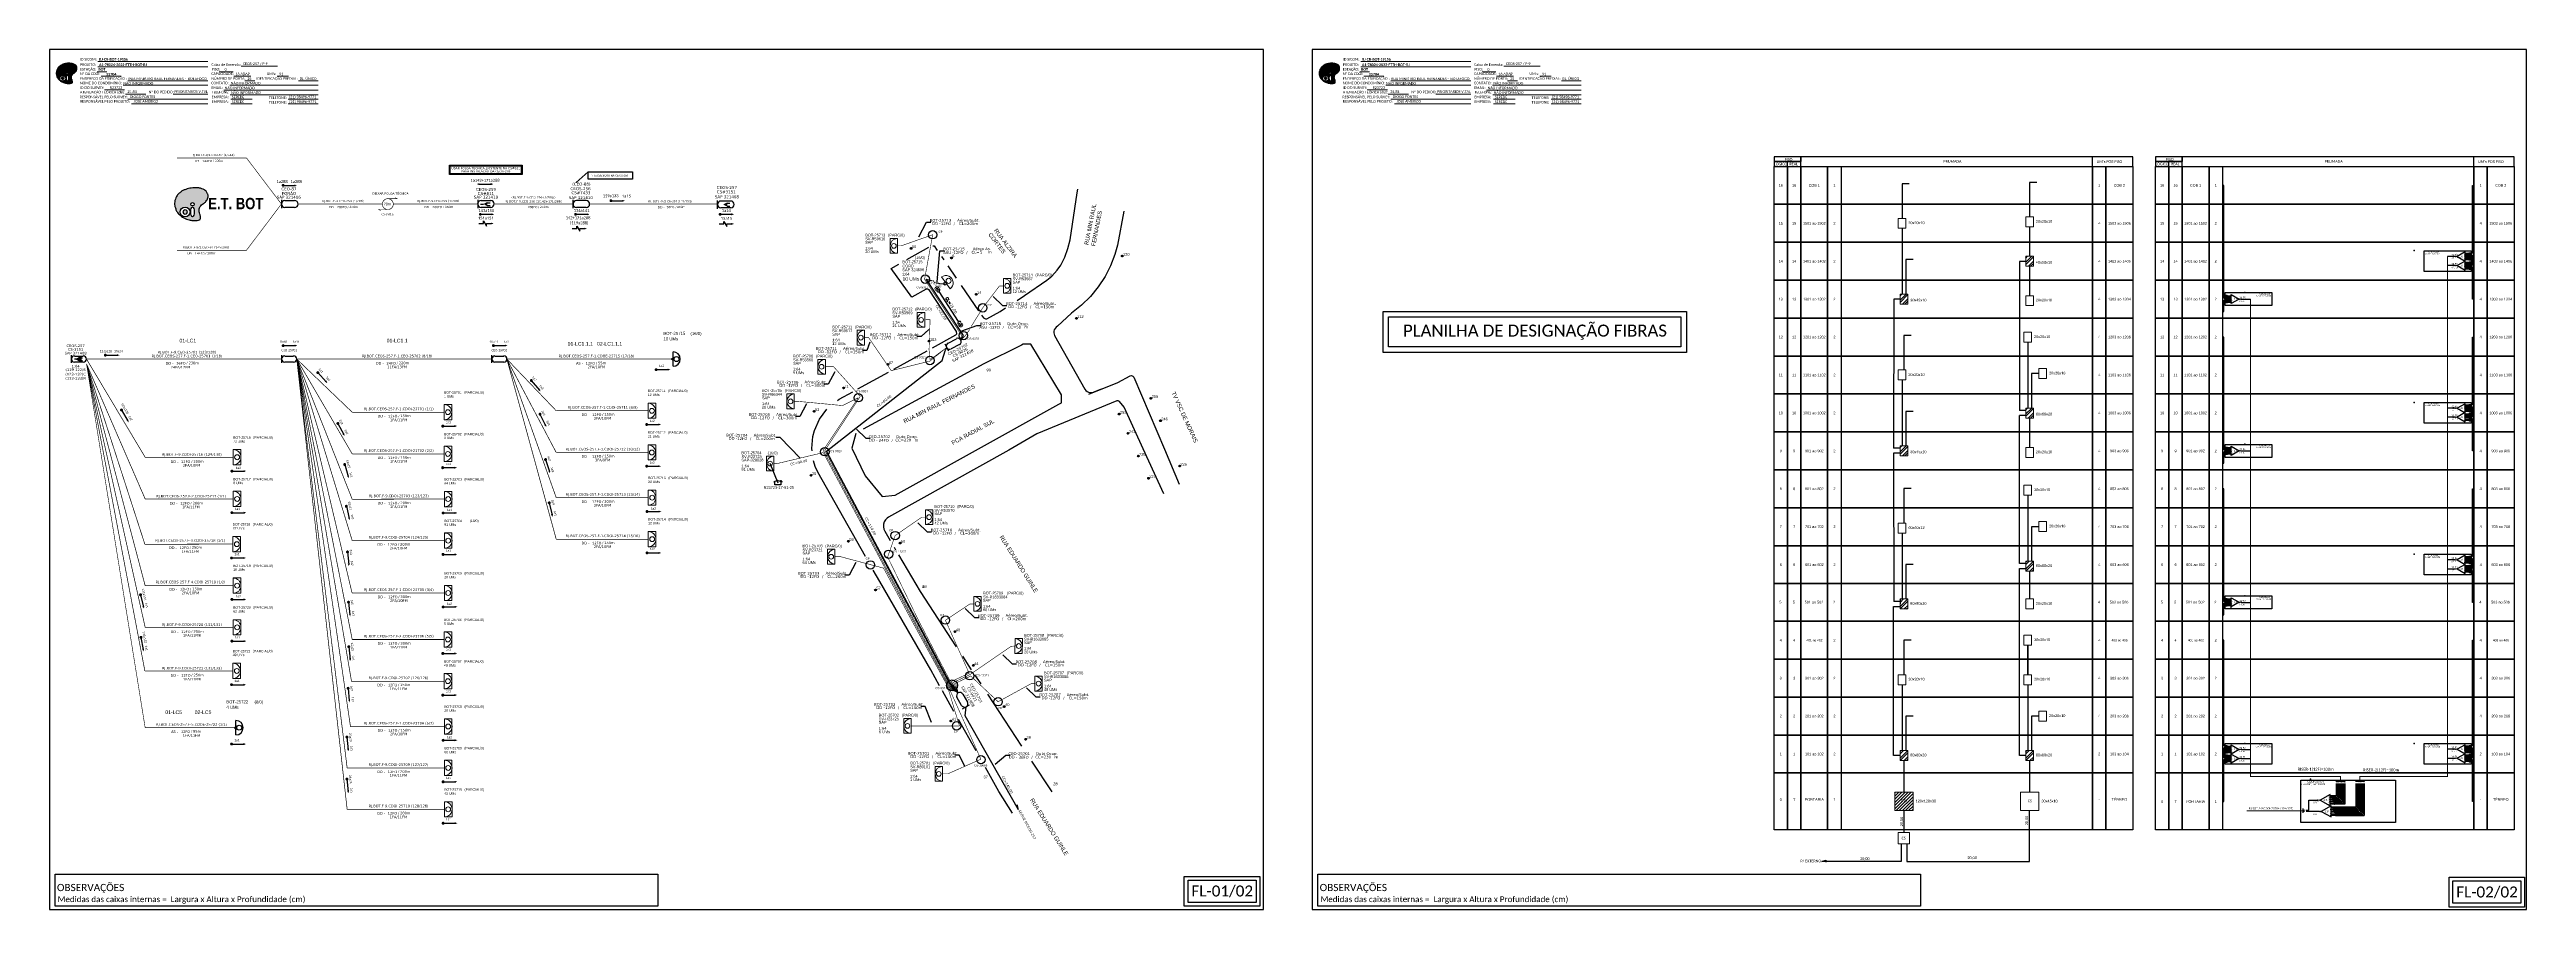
# Model space of a CAD drawing. Extents: x -86 to 1625, y 705 to 1299.
import ezdxf
from ezdxf.enums import TextEntityAlignment as Align

# ---------------------------------------------------------------- set-up
doc = ezdxf.new("R2010")
doc.units = 0
doc.linetypes.add('PHANTOM2', pattern=[1.25, 0.625, -0.125, 0.125, -0.125, 0.125, -0.125])
for name, color, linetype, lineweight in [("20.0-LEGENDA DOS CDO'S", 1, 'Continuous', 0), ('20.1-CDO_INTERIOR', 1, 'Continuous', 0), ('20.2-CDO_POSTE', 1, 'Continuous', 5), ('20.6-CORDOALHA_SUPORTE', 7, 'Continuous', 25), ('40.1-ETIQUETAS', 1, 'Continuous', 20), ('CORDOALHA_SUPORTE', 7, 'Continuous', 25), ('Numeração', 98, 'Continuous', 0), ('Postes', 1, 'Continuous', 0), ('Segmento Logradouro Texto', 7, 'Continuous', 0)]:
    doc.layers.add(name, color=color, linetype=linetype, lineweight=lineweight)
for name, color, linetype in [('20.4-CEOS', 1, 'Continuous'), ('20.5-CABO AÉREO', 1, 'Continuous'), ('20.5-CEO', 1, 'Continuous'), ('CAP a instalar', 1, 'Continuous'), ('celulas gpon', 7, 'Continuous'), ('E.T.', 7, 'Continuous'), ('label_cabos', 7, 'Continuous'), ('locais', 7, 'Continuous'), ('locais legendas', 7, 'Continuous'), ('Numeração Texto', 34, 'Continuous'), ('QUADRA', 7, 'Continuous'), ('SETA', 7, 'Continuous'), ('Subida Lateral', 5, 'Continuous'), ('surveys', 7, 'Continuous'), ('surveys legendas', 7, 'Continuous')]:
    doc.layers.add(name, color=color, linetype=linetype)
doc.layers.add('DROP DE CLIENTE', color=140, linetype='Continuous', plot=False)
doc.styles.add('ARIAL', font='arial.ttf')
doc.styles.add('DIGICADE', font='arial.ttf')
doc.styles.add('ROMANS', font='romans')
doc.styles.add('siredit', font='verdana.ttf')
doc.styles.get("Standard").update_dxf_attribs({"font": 'arial.ttf'})
doc.styles.add('SWISS BIT', font='swisscb.ttf')
doc.styles.add('WMF-Calibri0', font='calibri.ttf')
doc.styles.add('WMF-Calibri1', font='calibrib.ttf')
doc.linetypes.add('FENCELINE1', pattern='A,0.25,-0.1,[133,ltypeshp.shx,S=0.1,R=0,X=-0.1,Y=0],-0.1,1', length=1.45)
doc.linetypes.add('RESERVA', pattern='A,0.5,-0.15,["RESERVA",Standard,S=0.18,R=0,X=0,Y=-0.1],-1.3', length=1.95)
doc.dimstyles.new('CC', dxfattribs={"dimtxt": 1, "dimasz": 2, "dimexe": 0.18, "dimexo": 0.0625, "dimgap": 0.09, "dimtad": 0, "dimdec": 0, "dimrnd": 1, "dimzin": 0, "dimdsep": 46, "dimtxsty": 'siredit', "dimblk": 'NONE', "dimcen": 0, "dimse1": 1, "dimse2": 1, "dimsd1": 1, "dimsd2": 1, "dimclrt": 7, "dimadec": 0, "dimazin": 0, "dimtfac": 1, "dimtdec": 0, "dimtofl": 0, "dimtmove": 0, "dimatfit": 3, "dimfxl": 0, "dimtolj": 1, "dimtzin": 0, "dimarcsym": 0})

# ---------------------------------------------------------------- blocks, each defined once
blk = doc.blocks.new('LEG_CDO64_DIR')
blk.add_point((0, 0))
at = {"color": 1, "style": 'WMF-Calibri0', "flags": 4}
blk.add_attdef('MODELO', text='', height=1.5, dxfattribs=at).set_placement((-1.5, -5.5), align=Align.CENTER)
blk.add_attdef('CDO', (-2.6, -3.6), '', height=2, dxfattribs=at)
blk = doc.blocks.new('SPLT_1-8_DIV_DIR')
h = blk.add_hatch(color=3)
h.dxf.hatch_style = 1
edge = h.paths.add_edge_path()
edge.add_arc((12.8, 4), 0.242, 0, 360)
h = blk.add_hatch(color=3)
h.dxf.hatch_style = 1
edge = h.paths.add_edge_path()
edge.add_arc((13.3, 2.9), 0.242, 0, 360)
h = blk.add_hatch(color=3)
h.dxf.hatch_style = 1
edge = h.paths.add_edge_path()
edge.add_arc((13.8, 1.7), 0.242, 0, 360)
h = blk.add_hatch(color=3)
h.dxf.hatch_style = 1
edge = h.paths.add_edge_path()
edge.add_arc((14.3, 0.6), 0.242, 0, 360)
h = blk.add_hatch(color=3)
h.dxf.hatch_style = 1
edge = h.paths.add_edge_path()
edge.add_arc((14.8, -0.6), 0.242, 0, 360)
h = blk.add_hatch(color=3)
h.dxf.hatch_style = 1
edge = h.paths.add_edge_path()
edge.add_arc((15.3, -1.7), 0.242, 0, 360)
h = blk.add_hatch(color=3)
h.dxf.hatch_style = 1
edge = h.paths.add_edge_path()
edge.add_arc((15.8, -2.9), 0.242, 0, 360)
h = blk.add_hatch(color=3)
h.dxf.hatch_style = 1
edge = h.paths.add_edge_path()
edge.add_arc((16.3, -4), 0.242, 0, 360)
at = {"color": 1, "lineweight": 0}
blk.add_lwpolyline([(2.2, 0), (0, 0)], dxfattribs=at)
at = {"color": 1}
blk.add_lwpolyline([(11.9, 5.4), (2.2, 0), (11.9, -5.4), (11.9, 5.4)], dxfattribs=at)
at = {"color": 7, "lineweight": 0}
for points in [[(12.8, 4), (11.9, 4)], [(11.9, 2.9), (13.3, 2.9)], [(11.9, 1.7), (13.8, 1.7)], [(11.9, 0.6), (14.3, 0.6)], [(11.9, -0.6), (14.8, -0.6)], [(11.9, -1.7), (15.3, -1.7)], [(11.9, -2.9), (15.8, -2.9)], [(11.9, -4), (16.3, -4)]]:
    blk.add_lwpolyline(points, dxfattribs=at)
at = {"color": 3}
for centre in [(12.8, 4), (13.3, 2.9), (13.8, 1.7), (14.3, 0.6), (14.8, -0.6), (15.3, -1.7), (15.8, -2.9), (16.3, -4)]:
    blk.add_circle(centre, 0.242, dxfattribs=at)
at = {"color": 1, "style": 'ARIAL'}
for s, height, p in [('1:8', 2, (5.3, -0.9)), ('S1', 0.75, (10.5, 3.8)), ('S2', 0.75, (10.5, 2.6)), ('S3', 0.75, (10.5, 1.4)), ('S4', 0.75, (10.5, 0.2)), ('S5', 0.75, (10.5, -1)), ('S6', 0.75, (10.5, -2.1)), ('S7', 0.75, (10.5, -3.2)), ('S8', 0.75, (10.5, -4.4))]:
    blk.add_text(s, height=height, dxfattribs=at).set_placement(p)
blk = doc.blocks.new('SPLITTER_')
blk.add_point((0, 0))
at = {"style": 'ARIAL', "flags": 4}
blk.add_attdef('SPLT', (0, -3.3), '', height=1.5, dxfattribs=at)
blk = doc.blocks.new('SPLT_1-8_SC-APC_ESQ')
at = {"color": 3, "lineweight": 0}
for points in [[(2.4, -3), (0, -3)], [(2.4, -4), (0, -4)], [(2.4, -4.2), (0, -4.2)], [(2.4, -5.2), (0, -5.2)], [(2.4, -5.3), (0, -5.3)], [(2.4, -6.3), (0, -6.3)], [(2.4, -6.5), (0, -6.5)], [(2.4, -7.5), (0, -7.5)], [(2.4, -7.6), (0, -7.6)], [(2.4, -8.6), (0, -8.6)], [(2.4, -8.8), (0, -8.8)], [(2.4, -9.8), (0, -9.8)], [(2.4, -9.9), (0, -9.9)], [(2.4, -10.9), (0, -10.9)], [(2.4, -11.1), (0, -11.1)], [(2.4, -12.1), (0, -12.1)], [(2.4, -3), (2.4, -4)], [(2.4, -4.2), (2.4, -5.2)], [(2.4, -5.3), (2.4, -6.3)], [(2.4, -6.5), (2.4, -7.5)], [(2.4, -7.6), (2.4, -8.6)], [(2.4, -8.8), (2.4, -9.8)], [(2.4, -9.9), (2.4, -10.9)], [(2.4, -11.1), (2.4, -12.1)], [(3, -3.5), (7.4, -3.5)], [(7.4, -4.7), (3, -4.7)], [(7.4, -5.8), (3, -5.8)], [(7.4, -7), (3, -7)], [(7.4, -8.1), (3, -8.1)], [(7.4, -9.3), (3, -9.3)], [(7.4, -10.4), (3, -10.4)], [(7.4, -11.6), (3, -11.6)]]:
    blk.add_lwpolyline(points, dxfattribs=at)
for points in [[(3, -3.2), (2.4, -3.2), (2.4, -3.8), (3, -3.8)], [(3, -4.4), (2.4, -4.4), (2.4, -5), (3, -5)], [(3, -5.5), (2.4, -5.5), (2.4, -6.1), (3, -6.1)], [(3, -6.7), (2.4, -6.7), (2.4, -7.3), (3, -7.3)], [(3, -7.8), (2.4, -7.8), (2.4, -8.4), (3, -8.4)], [(3, -9), (2.4, -9), (2.4, -9.6), (3, -9.6)], [(3, -10.1), (2.4, -10.1), (2.4, -10.7), (3, -10.7)], [(3, -11.3), (2.4, -11.3), (2.4, -11.9), (3, -11.9)]]:
    blk.add_lwpolyline(points, close=True, dxfattribs=at)
at = {"color": 1}
blk.add_lwpolyline([(7.4, -2.1), (17, -7.5), (7.4, -13), (7.4, -2.1)], dxfattribs=at)
at = {"color": 1, "lineweight": 0}
blk.add_lwpolyline([(17, -7.5), (19.3, -7.5)], dxfattribs=at)
at = {"color": 1, "style": 'ARIAL'}
for s, height, p in [('S2', 0.75, (7.6, -5)), ('S3', 0.75, (7.6, -6.2)), ('S4', 0.75, (7.6, -7.4)), ('S5', 0.75, (7.5, -8.6)), ('S6', 0.75, (7.6, -9.7)), ('S7', 0.75, (7.6, -10.8)), ('S8', 0.75, (7.6, -11.9)), ('S1', 0.75, (7.7, -3.8)), ('1:8', 2, (10.5, -8.4))]:
    blk.add_text(s, height=height, dxfattribs=at).set_placement(p)
blk = doc.blocks.new('A$C415C251F')
at = {"color": 3}
blk.add_point((0, 0), dxfattribs=at)
blk = doc.blocks.new('LEG_CDOIA8_C-SPLT_ESQ')
at = {"color": 3, "extrusion": (0, 0, -1), "xscale": -1, "zscale": -1}
blk.add_blockref('A$C415C251F', (0, 0), dxfattribs=at)
at = {"style": 'ARIAL', "flags": 4}
blk.add_attdef('SPLITAGEM', text='', height=1.5, dxfattribs=at).set_placement((18.6, -12.6), align=Align.CENTER)
at = {"color": 1, "style": 'WMF-Calibri0', "flags": 4}
blk.add_attdef('MODELO', text='', height=1.5, dxfattribs=at).set_placement((22.5, -4.5), align=Align.CENTER)
blk.add_attdef('CDO', (21.4, -2.6), '', height=2, dxfattribs=at)
blk = doc.blocks.new('SPLT_1-8_SC-APC')
at = {"color": 1, "lineweight": 0}
blk.add_lwpolyline([(-17, -7.5), (-19.3, -7.5)], dxfattribs=at)
at = {"color": 1}
blk.add_lwpolyline([(-7.4, -2.1), (-17, -7.5), (-7.4, -13), (-7.4, -2.1)], dxfattribs=at)
at = {"color": 3, "lineweight": 0}
for points in [[(-3, -3.5), (-7.4, -3.5)], [(-7.4, -4.7), (-3, -4.7)], [(-7.4, -5.8), (-3, -5.8)], [(-7.4, -7), (-3, -7)], [(-7.4, -8.1), (-3, -8.1)], [(-7.4, -9.3), (-3, -9.3)], [(-7.4, -10.4), (-3, -10.4)], [(-7.4, -11.6), (-3, -11.6)], [(-2.4, -3), (-2.4, -4)], [(-2.4, -3), (0, -3)], [(-2.4, -4), (0, -4)], [(-2.4, -4.2), (-2.4, -5.2)], [(-2.4, -4.2), (0, -4.2)], [(-2.4, -5.2), (0, -5.2)], [(-2.4, -5.3), (-2.4, -6.3)], [(-2.4, -5.3), (0, -5.3)], [(-2.4, -6.3), (0, -6.3)], [(-2.4, -6.5), (-2.4, -7.5)], [(-2.4, -6.5), (0, -6.5)], [(-2.4, -7.5), (0, -7.5)], [(-2.4, -7.6), (-2.4, -8.6)], [(-2.4, -7.6), (0, -7.6)], [(-2.4, -8.6), (0, -8.6)], [(-2.4, -8.8), (-2.4, -9.8)], [(-2.4, -8.8), (0, -8.8)], [(-2.4, -9.8), (0, -9.8)], [(-2.4, -9.9), (-2.4, -10.9)], [(-2.4, -9.9), (0, -9.9)], [(-2.4, -10.9), (0, -10.9)], [(-2.4, -11.1), (-2.4, -12.1)], [(-2.4, -11.1), (0, -11.1)], [(-2.4, -12.1), (0, -12.1)]]:
    blk.add_lwpolyline(points, dxfattribs=at)
for points in [[(-3, -3.2), (-2.4, -3.2), (-2.4, -3.8), (-3, -3.8)], [(-3, -4.4), (-2.4, -4.4), (-2.4, -5), (-3, -5)], [(-3, -5.5), (-2.4, -5.5), (-2.4, -6.1), (-3, -6.1)], [(-3, -6.7), (-2.4, -6.7), (-2.4, -7.3), (-3, -7.3)], [(-3, -7.8), (-2.4, -7.8), (-2.4, -8.4), (-3, -8.4)], [(-3, -9), (-2.4, -9), (-2.4, -9.6), (-3, -9.6)], [(-3, -10.1), (-2.4, -10.1), (-2.4, -10.7), (-3, -10.7)], [(-3, -11.3), (-2.4, -11.3), (-2.4, -11.9), (-3, -11.9)]]:
    blk.add_lwpolyline(points, close=True, dxfattribs=at)
at = {"color": 1, "style": 'ARIAL'}
for s, height, p in [('1:8', 2, (-13.9, -8.4)), ('S1', 0.75, (-8.7, -3.8)), ('S2', 0.75, (-8.7, -5)), ('S3', 0.75, (-8.7, -6.2)), ('S4', 0.75, (-8.7, -7.4)), ('S5', 0.75, (-8.7, -8.6)), ('S6', 0.75, (-8.7, -9.7)), ('S7', 0.75, (-8.7, -10.8)), ('S8', 0.75, (-8.7, -11.9))]:
    blk.add_text(s, height=height, dxfattribs=at).set_placement(p)
blk = doc.blocks.new('CDOE_CT_POST_DESENHO')
at = {"color": 0}
blk.add_line((2.14, 0.39), (-2.11, 0.39), dxfattribs=at)
for centre, radius in [((0.01, 1.4), 0.733), ((0.01, 0), 0.393)]:
    blk.add_circle(centre, radius, dxfattribs=at)
blk.add_arc((0.01, 0.39), 2.12, 0, 180, dxfattribs=at)
blk = doc.blocks.new('_None')
blk = doc.blocks.new('OI')
h = blk.add_hatch(color=40)
edge = h.paths.add_edge_path()
edge.add_spline(control_points=[(4.4, -0.7), (3.9, -1), (3.3, -1.5), (2.8, -2.6), (2.9, -3.5), (3.1, -4.3), (3.3, -4.9), (3.4, -5.4), (3.4, -5.9), (3.2, -6.4), (2.5, -6.6), (1.7, -6.6), (0.6, -6.7), (-0.6, -6.4), (-1.6, -6.1), (-2.8, -5.6), (-3.9, -4.8), (-4.9, -3.7), (-5.3, -2.6), (-5.6, -1.9), (-5.8, -1), (-5.7, 0.5), (-5.1, 2), (-4.1, 3), (-3.3, 3.6), (-2.4, 4.2), (-1.4, 4.4), (-0.6, 4.7), (0.8, 4.9), (2.2, 5), (3.8, 4.6), (4.7, 4.2), (5.4, 3.7), (5.8, 3), (6, 2.2), (6, 1.5), (5.7, 0.6), (5.3, 0.1), (4.9, -0.4), (4.5, -0.6), (4.4, -0.7)], knot_values=[0, 0, 0, 0, 1.60434, 2.417191, 3.427595, 4.282808, 4.776746, 5.304182, 5.888771, 6.258406, 6.858137, 7.79129, 8.986195, 10.124242, 11.187857, 12.242908, 13.953784, 15.414161, 16.515391, 17.349188, 17.675853, 19.552021, 21.515531, 22.568638, 23.63245, 24.621084, 25.782718, 26.745347, 27.142653, 29.870543, 31.004649, 31.921532, 32.709589, 33.801391, 34.042471, 35.192333, 35.971461, 36.628871, 37.254359, 37.836911, 37.836911, 37.836911, 37.836911], degree=3, periodic=0)
h.paths.add_polyline_path([(1.1, -0.9, -1), (0, -0.9, -1)], flags=16)
edge = h.paths.add_edge_path(flags=16)
edge.add_ellipse((0.6, -3.6), major_axis=(-0.02, 1.71), ratio=0.361305, start_angle=0, end_angle=360)
h.paths.add_polyline_path([(-0.4, -3.6, -1), (-3.8, -3.6, -1)], flags=16)
edge = h.paths.add_edge_path(flags=0)
edge.add_ellipse((-2.1, -3.6), major_axis=(0, 0.885), ratio=0.758294, start_angle=0, end_angle=360)
at = {"color": 40}
for centre, radius in [((-2.1, -3.6), 1.72), ((0.5, -0.9), 0.587)]:
    blk.add_circle(centre, radius, dxfattribs=at)
blk.add_ellipse((-2.1, -3.6), major_axis=(0, 0.885), ratio=0.758294, start_param=-3.141592653589792, end_param=3.141592653589792, dxfattribs=at)
blk.add_ellipse((0.6, -3.6), major_axis=(-0.02, 1.71), ratio=0.361305, dxfattribs=at)
at = {"color": 40, "start_tangent": (-0.800898, -0.598801), "end_tangent": (-0.800898, -0.598801)}
blk.add_spline([(4.4, -0.7), (3.2, -1.8), (2.9, -2.5), (2.9, -3.5), (3.1, -4.4), (3.3, -4.8), (3.4, -5.4), (3.4, -6), (3.2, -6.3), (2.7, -6.5), (1.7, -6.6), (0.5, -6.6), (-0.6, -6.4), (-1.6, -6.1), (-2.6, -5.7), (-3.9, -4.7), (-4.9, -3.6), (-5.4, -2.6), (-5.6, -1.8), (-5.7, -1.5), (-5.6, 0.4), (-4.8, 2.2), (-4.1, 3), (-3.3, 3.6), (-2.4, 4.1), (-1.3, 4.5), (-0.4, 4.7), (0, 4.8), (2.7, 4.8), (3.8, 4.5), (4.7, 4.2), (5.3, 3.7), (5.9, 2.7), (5.9, 2.5), (5.9, 1.3), (5.7, 0.6), (5.3, 0.1), (4.8, -0.4), (4.4, -0.7)], degree=3, dxfattribs=at)

msp = doc.modelspace()

# ---------------------------------------------------------------- hatches: boundary and pattern name
h = msp.add_hatch()
h.set_pattern_fill('STEEL', color=1, style=0)
h.set_pattern_definition([(45, (-156.1694, 114.831), (-2.245064, 2.245064), []), (45, (-156.1694, 116.4186), (-2.245064, 2.245064), [])])
h.paths.add_polyline_path([(1284.4, 1149.3), (1284.4, 1156.2), (1279.1, 1156.2), (1279.1, 1149.3)])
h = msp.add_hatch(color=3)
h.dxf.hatch_style = 1
edge = h.paths.add_edge_path()
edge.add_arc((1575.6, 1156.1), 0.148, 0, 360)
h = msp.add_hatch(color=3)
h.dxf.hatch_style = 1
edge = h.paths.add_edge_path()
edge.add_arc((1575.6, 1149.8), 0.148, 0, 360)
h = msp.add_hatch()
h.set_pattern_fill('STEEL', color=1, style=0)
h.set_pattern_definition([(45, (-243.0107, 88.711), (-2.245064, 2.245064), []), (45, (-243.0107, 90.2984), (-2.245064, 2.245064), [])])
h.paths.add_polyline_path([(1197.6, 1123.2), (1197.6, 1130.1), (1192.3, 1130.1), (1192.3, 1123.2)])
h = msp.add_hatch(color=3)
h.dxf.hatch_style = 1
edge = h.paths.add_edge_path()
edge.add_arc((1427.8, 1126.6), 0.148, 0, 360)
msp.add_hatch(color=256).paths.add_polyline_path([(-64.1, 1086.9), (-67.2, 1085.2), (-64.1, 1083.4)])
h = msp.add_hatch()
h.set_pattern_fill('STEEL', color=1, style=0)
h.set_pattern_definition([(45, (-156.1694, 10.051), (-2.245064, 2.245064), []), (45, (-156.1694, 11.6386), (-2.245064, 2.245064), [])])
h.paths.add_polyline_path([(1284.4, 1044.5), (1284.4, 1051.4), (1279.1, 1051.4), (1279.1, 1044.5)])
h = msp.add_hatch(color=3)
h.dxf.hatch_style = 1
edge = h.paths.add_edge_path()
edge.add_arc((1575.6, 1051.3), 0.148, 0, 360)
h = msp.add_hatch(color=3)
h.dxf.hatch_style = 1
edge = h.paths.add_edge_path()
edge.add_arc((1575.6, 1045), 0.148, 0, 360)
h = msp.add_hatch()
h.set_pattern_fill('STEEL', color=1, style=0)
h.set_pattern_definition([(45, (-243.0107, -16.069), (-2.245064, 2.245064), []), (45, (-243.0107, -14.4816), (-2.245064, 2.245064), [])])
h.paths.add_polyline_path([(1197.6, 1018.4), (1197.6, 1025.3), (1192.3, 1025.3), (1192.3, 1018.4)])
h = msp.add_hatch(color=3)
h.dxf.hatch_style = 1
edge = h.paths.add_edge_path()
edge.add_arc((1427.8, 1021.8), 0.148, 0, 360)
h = msp.add_hatch()
h.set_pattern_fill('STEEL', color=1, style=0)
h.set_pattern_definition([(45, (-156.1694, -16.069), (-2.245064, 2.245064), []), (45, (-156.1694, -14.4816), (-2.245064, 2.245064), [])])
h.paths.add_polyline_path([(1279.1, 938.7), (1284.4, 938.7), (1284.4, 945.6), (1279.1, 945.6)])
h = msp.add_hatch(color=3)
h.dxf.hatch_style = 1
edge = h.paths.add_edge_path()
edge.add_arc((1575.6, 946.5), 0.148, 0, 360)
h = msp.add_hatch(color=3)
h.dxf.hatch_style = 1
edge = h.paths.add_edge_path()
edge.add_arc((1575.6, 940.2), 0.148, 0, 360)
h = msp.add_hatch()
h.set_pattern_fill('STEEL', color=1, style=0)
h.set_pattern_definition([(45, (-243.0107, -42.1893), (-2.245064, 2.245064), []), (45, (-243.0107, -40.602), (-2.245064, 2.245064), [])])
h.paths.add_polyline_path([(1192.3, 912.6), (1197.6, 912.6), (1197.6, 919.5), (1192.3, 919.5)])
h = msp.add_hatch(color=3)
h.dxf.hatch_style = 1
edge = h.paths.add_edge_path()
edge.add_arc((1427.8, 917.1), 0.148, 0, 360)
h = msp.add_hatch()
h.set_pattern_fill('STEEL', color=1, style=0)
h.set_pattern_definition([(45, (-243.0107, -146.8945), (-2.245064, 2.245064), []), (45, (-243.0107, -145.307), (-2.245064, 2.245064), [])])
h.paths.add_polyline_path([(1192.3, 807.9), (1197.6, 807.9), (1197.6, 814.8), (1192.3, 814.8)])
h = msp.add_hatch()
h.set_pattern_fill('STEEL', color=1, style=0)
h.set_pattern_definition([(45, (-156.1694, -146.8945), (-2.245064, 2.245064), []), (45, (-156.1694, -145.307), (-2.245064, 2.245064), [])])
h.paths.add_polyline_path([(1279.1, 807.9), (1284.4, 807.9), (1284.4, 814.8), (1279.1, 814.8)])
h = msp.add_hatch(color=3)
h.dxf.hatch_style = 1
edge = h.paths.add_edge_path()
edge.add_arc((1427.8, 815.6), 0.148, 0, 360)
h = msp.add_hatch(color=3)
h.dxf.hatch_style = 1
edge = h.paths.add_edge_path()
edge.add_arc((1427.8, 809.3), 0.148, 0, 360)
h = msp.add_hatch(color=3)
h.dxf.hatch_style = 1
edge = h.paths.add_edge_path()
edge.add_arc((1575.6, 815.7), 0.148, 0, 360)
h = msp.add_hatch(color=3)
h.dxf.hatch_style = 1
edge = h.paths.add_edge_path()
edge.add_arc((1575.6, 809.4), 0.148, 0, 360)
h = msp.add_hatch()
h.set_pattern_fill('ANSI31', color=1, scale=0.48)
h.set_pattern_definition([(45, (772.1955, 2923.0056), (-1.0776307, 1.0776307), [])])
h.paths.add_polyline_path([(1201.2, 786), (1188.6, 786), (1188.6, 773.4), (1201.2, 773.4)])
h.paths.add_polyline_path([(1192.4, 778.7), (1197.8, 778.7), (1197.8, 781.4), (1192.4, 781.4)], flags=24)
h = msp.add_hatch(color=3)
h.dxf.hatch_style = 1
edge = h.paths.add_edge_path()
edge.add_arc((1480.7, 780.6), 0.148, 0, 360)
h = msp.add_hatch(color=3)
h.dxf.hatch_style = 1
edge = h.paths.add_edge_path()
edge.add_arc((1481.5, 772.8), 0.148, 0, 360)
at = {"layer": 'E.T.'}
h = msp.add_hatch(color=40, dxfattribs=at)
edge = h.paths.add_edge_path()
edge.add_spline(control_points=[(20.4, 1192.6), (19.6, 1192), (18.2, 1191), (17.4, 1188.9), (17.5, 1187.1), (17.9, 1185.6), (18.4, 1184.4), (18.5, 1183.4), (18.5, 1182.4), (18.1, 1181.4), (16.8, 1181), (15.1, 1180.9), (12.9, 1180.9), (10.7, 1181.3), (8.7, 1181.9), (6.4, 1182.9), (4.1, 1184.6), (2.2, 1186.7), (1.3, 1188.8), (0.8, 1190.1), (0.4, 1192.1), (0.6, 1194.9), (1.8, 1197.9), (3.7, 1199.9), (5.4, 1201.1), (7.2, 1202.1), (9.2, 1202.7), (10.7, 1203.2), (13.4, 1203.5), (16.2, 1203.7), (19.3, 1202.9), (21, 1202.2), (22.5, 1201.1), (23.2, 1199.8), (23.7, 1198.3), (23.7, 1196.8), (23.1, 1195.2), (22.3, 1194.1), (21.4, 1193.2), (20.7, 1192.9), (20.4, 1192.6)], knot_values=[0, 0, 0, 0, 1.60434, 2.417191, 3.427595, 4.282808, 4.776746, 5.304182, 5.888771, 6.258406, 6.858137, 7.79129, 8.986195, 10.124242, 11.187857, 12.242908, 13.953784, 15.414161, 16.515391, 17.349188, 17.675853, 19.552021, 21.515531, 22.568638, 23.63245, 24.621084, 25.782718, 26.745347, 27.142653, 29.870543, 31.004649, 31.921532, 32.709589, 33.801391, 34.042471, 35.192333, 35.971461, 36.628871, 37.254359, 37.836911, 37.836911, 37.836911, 37.836911], degree=3, periodic=0)
edge = h.paths.add_edge_path(flags=16)
edge.add_ellipse((12.9, 1192.2), major_axis=(1.15, 0), ratio=1, start_angle=180, end_angle=360, ccw=False)
edge.add_ellipse((12.9, 1192.2), major_axis=(-1.15, 0), ratio=1, start_angle=180, end_angle=360, ccw=False)
edge = h.paths.add_edge_path(flags=16)
edge.add_ellipse((12.9, 1186.9), major_axis=(-0.04, 3.36), ratio=0.361305, start_angle=0, end_angle=360)
edge = h.paths.add_edge_path(flags=16)
edge.add_ellipse((7.8, 1186.8), major_axis=(3.38, 0), ratio=1, start_angle=180, end_angle=360, ccw=False)
edge.add_ellipse((7.8, 1186.8), major_axis=(-3.38, 0), ratio=1, start_angle=180, end_angle=360, ccw=False)
edge = h.paths.add_edge_path(flags=0)
edge.add_ellipse((7.8, 1186.8), major_axis=(0, 1.74), ratio=0.758294, start_angle=0, end_angle=360)

# ---------------------------------------------------------------- linework, layer by layer
at = {"color": 7}
for p, q in [((277.9, 1207.1), (286.1, 1214.5)), ((286.1, 1214.5), (316.7, 1214.5)), ((286.1, 1209.4), (286.1, 1214.5)), ((316.7, 1209.4), (286.1, 1209.4)), ((316.7, 1214.5), (316.7, 1209.4))]:
    msp.add_line(p, q, dxfattribs=at)
at = {"color": 5}
msp.add_line((1491.4, 780.2), (1496.9, 780.2), dxfattribs=at)
at = {"color": 6}
for p, q in [((1492.2, 772.3), (1510.2, 772.3)), ((1492.5, 771.5), (1511.1, 771.5)), ((1492.9, 770.7), (1511.9, 770.7)), ((1493.2, 769.9), (1512.7, 769.9))]:
    msp.add_line(p, q, dxfattribs=at)
for points in [[(-85.8, 705), (752.7, 705), (752.7, 1299), (-85.8, 1299), (-85.8, 705)], [(786.3, 705), (1624.9, 705), (1624.9, 1299), (786.3, 1299), (786.3, 705)]]:
    msp.add_lwpolyline(points)
at = {"color": 7, "lineweight": 0}
for points in [[(-52.9, 1283.7), (-46.3, 1283.7)], [(-52.4, 1290.7), (23.6, 1290.7)], [(-52.4, 1287), (23.6, 1287)], [(31.4, 1283.7), (40.9, 1283.7)], [(46.4, 1287.5), (71.6, 1287.5)], [(819.2, 1283.7), (825.8, 1283.7)], [(819.8, 1290.7), (895.7, 1290.7)], [(819.8, 1287), (895.7, 1287)], [(903.5, 1283.7), (913, 1283.7)], [(918.6, 1287.5), (943.7, 1287.5)], [(-50.2, 1280.6), (-36.3, 1280.6)], [(-47.9, 1271.2), (-34, 1271.2)], [(-35.1, 1274.3), (23.6, 1274.3)], [(-33.4, 1268.3), (-19.4, 1268.3)], [(-31.7, 1277.4), (23.6, 1277.4)], [(-0.5, 1268.3), (23.6, 1268.3)], [(34.5, 1271), (99.8, 1271)], [(38.6, 1274.3), (99.8, 1274.3)], [(38.8, 1267.8), (99.8, 1267.8)], [(41.5, 1280.6), (53.1, 1280.6)], [(49, 1277.4), (56, 1277.4)], [(71.4, 1280.6), (79.1, 1280.6)], [(86.2, 1277.4), (99.8, 1277.4)], [(821.9, 1280.6), (835.8, 1280.6)], [(824.2, 1271.2), (838.2, 1271.2)], [(837.1, 1274.3), (895.7, 1274.3)], [(838.8, 1268.3), (852.7, 1268.3)], [(840.5, 1277.4), (895.7, 1277.4)], [(871.6, 1268.3), (895.7, 1268.3)], [(906.7, 1271), (971.9, 1271)], [(910.7, 1274.3), (971.9, 1274.3)], [(910.9, 1267.8), (971.9, 1267.8)], [(913.6, 1280.6), (925.2, 1280.6)], [(921.2, 1277.4), (928.1, 1277.4)], [(943.5, 1280.6), (951.2, 1280.6)], [(958.3, 1277.4), (971.9, 1277.4)], [(-31.7, 1264.7), (23.6, 1264.7)], [(-29.2, 1261.5), (23.6, 1261.5)], [(39.4, 1264.7), (54.2, 1264.7)], [(39.4, 1261.5), (54.2, 1261.5)], [(79, 1264.7), (99.8, 1264.7)], [(79, 1261.5), (99.8, 1261.5)], [(840.5, 1264.7), (895.7, 1264.7)], [(843, 1261.5), (895.7, 1261.5)], [(911.5, 1264.7), (926.3, 1264.7)], [(911.5, 1261.5), (926.3, 1261.5)], [(951.2, 1264.7), (971.9, 1264.7)], [(951.2, 1261.5), (971.9, 1261.5)]]:
    msp.add_lwpolyline(points, dxfattribs=at)
at = {"color": 7}
for points in [[(190.3, 1219.1), (240.5, 1219.1), (240.5, 1212.6), (190.3, 1212.6)], [(190.9, 1218.6), (239.9, 1218.6), (239.9, 1213.2), (190.9, 1213.2)], [(1105.2, 1221.6), (1123.7, 1221.6), (1123.7, 1224.9), (1105.2, 1224.9)], [(1105.2, 1218.3), (1123.7, 1218.3), (1123.7, 1221.6), (1105.2, 1221.6)], [(1105.2, 1218.3), (1114.5, 1218.3), (1114.5, 1192.1), (1105.2, 1192.1)], [(1114.5, 1218.3), (1123.7, 1218.3), (1123.7, 1192.1), (1114.5, 1192.1)], [(1123.7, 1218.3), (1325.2, 1218.3), (1325.2, 1192.1), (1123.7, 1192.1)], [(1123.7, 1218.3), (1142.2, 1218.3), (1142.2, 1192.1), (1123.7, 1192.1)], [(1142.2, 1218.3), (1151.5, 1218.3), (1151.5, 1192.1), (1142.2, 1192.1)], [(1325.2, 1218.3), (1334.4, 1218.3), (1334.4, 1192.1), (1325.2, 1192.1)], [(1334.4, 1218.3), (1352.9, 1218.3), (1352.9, 1192.1), (1334.4, 1192.1)], [(1368.6, 1221.6), (1387.1, 1221.6), (1387.1, 1224.9), (1368.6, 1224.9)], [(1368.6, 1218.3), (1387.1, 1218.3), (1387.1, 1221.6), (1368.6, 1221.6)], [(1368.6, 1218.3), (1377.8, 1218.3), (1377.8, 1192.1), (1368.6, 1192.1)], [(1377.8, 1218.3), (1387.1, 1218.3), (1387.1, 1192.1), (1377.8, 1192.1)], [(1387.1, 1218.3), (1588.5, 1218.3), (1588.5, 1192.1), (1387.1, 1192.1)], [(1387.1, 1218.3), (1405.6, 1218.3), (1405.6, 1192.1), (1387.1, 1192.1)], [(1405.6, 1218.3), (1414.9, 1218.3), (1414.9, 1192.1), (1405.6, 1192.1)], [(1588.5, 1218.3), (1597.8, 1218.3), (1597.8, 1192.1), (1588.5, 1192.1)], [(1597.8, 1218.3), (1616.3, 1218.3), (1616.3, 1192.1), (1597.8, 1192.1)], [(1105.2, 1192.1), (1114.5, 1192.1), (1114.5, 1165.9), (1105.2, 1165.9)], [(1114.5, 1192.1), (1123.7, 1192.1), (1123.7, 1165.9), (1114.5, 1165.9)], [(1123.7, 1192.1), (1325.2, 1192.1), (1325.2, 1165.9), (1123.7, 1165.9)], [(1123.7, 1192.1), (1142.2, 1192.1), (1142.2, 1165.9), (1123.7, 1165.9)], [(1142.2, 1192.1), (1151.5, 1192.1), (1151.5, 1165.9), (1142.2, 1165.9)], [(1325.2, 1192.1), (1334.4, 1192.1), (1334.4, 1165.9), (1325.2, 1165.9)], [(1334.4, 1192.1), (1352.9, 1192.1), (1352.9, 1165.9), (1334.4, 1165.9)], [(1368.6, 1192.1), (1377.8, 1192.1), (1377.8, 1165.9), (1368.6, 1165.9)], [(1377.8, 1192.1), (1387.1, 1192.1), (1387.1, 1165.9), (1377.8, 1165.9)], [(1387.1, 1192.1), (1588.5, 1192.1), (1588.5, 1165.9), (1387.1, 1165.9)], [(1387.1, 1192.1), (1405.6, 1192.1), (1405.6, 1165.9), (1387.1, 1165.9)], [(1405.6, 1192.1), (1414.9, 1192.1), (1414.9, 1165.9), (1405.6, 1165.9)], [(1588.5, 1192.1), (1597.8, 1192.1), (1597.8, 1165.9), (1588.5, 1165.9)], [(1597.8, 1192.1), (1616.3, 1192.1), (1616.3, 1165.9), (1597.8, 1165.9)], [(1105.2, 1165.9), (1114.5, 1165.9), (1114.5, 1139.7), (1105.2, 1139.7)], [(1114.5, 1165.9), (1123.7, 1165.9), (1123.7, 1139.7), (1114.5, 1139.7)], [(1123.7, 1165.9), (1325.2, 1165.9), (1325.2, 1139.7), (1123.7, 1139.7)], [(1123.7, 1165.9), (1142.2, 1165.9), (1142.2, 1139.7), (1123.7, 1139.7)], [(1142.2, 1165.9), (1151.5, 1165.9), (1151.5, 1139.7), (1142.2, 1139.7)], [(1325.2, 1165.9), (1334.4, 1165.9), (1334.4, 1139.7), (1325.2, 1139.7)], [(1334.4, 1165.9), (1352.9, 1165.9), (1352.9, 1139.7), (1334.4, 1139.7)], [(1368.6, 1165.9), (1377.8, 1165.9), (1377.8, 1139.7), (1368.6, 1139.7)], [(1377.8, 1165.9), (1387.1, 1165.9), (1387.1, 1139.7), (1377.8, 1139.7)], [(1387.1, 1165.9), (1588.5, 1165.9), (1588.5, 1139.7), (1387.1, 1139.7)], [(1387.1, 1165.9), (1405.6, 1165.9), (1405.6, 1139.7), (1387.1, 1139.7)], [(1405.6, 1165.9), (1414.9, 1165.9), (1414.9, 1139.7), (1405.6, 1139.7)], [(1588.5, 1165.9), (1597.8, 1165.9), (1597.8, 1139.7), (1588.5, 1139.7)], [(1597.8, 1165.9), (1616.3, 1165.9), (1616.3, 1139.7), (1597.8, 1139.7)], [(1105.2, 1139.7), (1114.5, 1139.7), (1114.5, 1113.5), (1105.2, 1113.5)], [(1114.5, 1139.7), (1123.7, 1139.7), (1123.7, 1113.5), (1114.5, 1113.5)], [(1123.7, 1139.7), (1325.2, 1139.7), (1325.2, 1113.5), (1123.7, 1113.5)], [(1123.7, 1139.7), (1142.2, 1139.7), (1142.2, 1113.5), (1123.7, 1113.5)], [(1142.2, 1139.7), (1151.5, 1139.7), (1151.5, 1113.5), (1142.2, 1113.5)], [(1325.2, 1139.7), (1334.4, 1139.7), (1334.4, 1113.5), (1325.2, 1113.5)], [(1334.4, 1139.7), (1352.9, 1139.7), (1352.9, 1113.5), (1334.4, 1113.5)], [(1368.6, 1139.7), (1377.8, 1139.7), (1377.8, 1113.5), (1368.6, 1113.5)], [(1377.8, 1139.7), (1387.1, 1139.7), (1387.1, 1113.5), (1377.8, 1113.5)], [(1387.1, 1139.7), (1588.5, 1139.7), (1588.5, 1113.5), (1387.1, 1113.5)], [(1387.1, 1139.7), (1405.6, 1139.7), (1405.6, 1113.5), (1387.1, 1113.5)], [(1405.6, 1139.7), (1414.9, 1139.7), (1414.9, 1113.5), (1405.6, 1113.5)], [(1588.5, 1139.7), (1597.8, 1139.7), (1597.8, 1113.5), (1588.5, 1113.5)], [(1597.8, 1139.7), (1616.3, 1139.7), (1616.3, 1113.5), (1597.8, 1113.5)], [(1105.2, 1113.5), (1114.5, 1113.5), (1114.5, 1087.3), (1105.2, 1087.3)], [(1114.5, 1113.5), (1123.7, 1113.5), (1123.7, 1087.3), (1114.5, 1087.3)], [(1123.7, 1113.5), (1325.2, 1113.5), (1325.2, 1087.3), (1123.7, 1087.3)], [(1123.7, 1113.5), (1142.2, 1113.5), (1142.2, 1087.3), (1123.7, 1087.3)], [(1142.2, 1113.5), (1151.5, 1113.5), (1151.5, 1087.3), (1142.2, 1087.3)], [(1325.2, 1113.5), (1334.4, 1113.5), (1334.4, 1087.3), (1325.2, 1087.3)], [(1334.4, 1113.5), (1352.9, 1113.5), (1352.9, 1087.3), (1334.4, 1087.3)], [(1368.6, 1113.5), (1377.8, 1113.5), (1377.8, 1087.3), (1368.6, 1087.3)], [(1377.8, 1113.5), (1387.1, 1113.5), (1387.1, 1087.3), (1377.8, 1087.3)], [(1387.1, 1113.5), (1588.5, 1113.5), (1588.5, 1087.3), (1387.1, 1087.3)], [(1387.1, 1113.5), (1405.6, 1113.5), (1405.6, 1087.3), (1387.1, 1087.3)], [(1405.6, 1113.5), (1414.9, 1113.5), (1414.9, 1087.3), (1405.6, 1087.3)], [(1588.5, 1113.5), (1597.8, 1113.5), (1597.8, 1087.3), (1588.5, 1087.3)], [(1597.8, 1113.5), (1616.3, 1113.5), (1616.3, 1087.3), (1597.8, 1087.3)], [(1105.2, 1087.3), (1114.5, 1087.3), (1114.5, 1061.1), (1105.2, 1061.1)], [(1114.5, 1087.3), (1123.7, 1087.3), (1123.7, 1061.1), (1114.5, 1061.1)], [(1123.7, 1087.3), (1325.2, 1087.3), (1325.2, 1061.1), (1123.7, 1061.1)], [(1123.7, 1087.3), (1142.2, 1087.3), (1142.2, 1061.1), (1123.7, 1061.1)], [(1142.2, 1087.3), (1151.5, 1087.3), (1151.5, 1061.1), (1142.2, 1061.1)], [(1325.2, 1087.3), (1334.4, 1087.3), (1334.4, 1061.1), (1325.2, 1061.1)], [(1334.4, 1087.3), (1352.9, 1087.3), (1352.9, 1061.1), (1334.4, 1061.1)], [(1368.6, 1087.3), (1377.8, 1087.3), (1377.8, 1061.1), (1368.6, 1061.1)], [(1377.8, 1087.3), (1387.1, 1087.3), (1387.1, 1061.1), (1377.8, 1061.1)], [(1387.1, 1087.3), (1588.5, 1087.3), (1588.5, 1061.1), (1387.1, 1061.1)], [(1387.1, 1087.3), (1405.6, 1087.3), (1405.6, 1061.1), (1387.1, 1061.1)], [(1405.6, 1087.3), (1414.9, 1087.3), (1414.9, 1061.1), (1405.6, 1061.1)], [(1588.5, 1087.3), (1597.8, 1087.3), (1597.8, 1061.1), (1588.5, 1061.1)], [(1597.8, 1087.3), (1616.3, 1087.3), (1616.3, 1061.1), (1597.8, 1061.1)], [(1105.2, 1061.1), (1114.5, 1061.1), (1114.5, 1034.9), (1105.2, 1034.9)], [(1114.5, 1061.1), (1123.7, 1061.1), (1123.7, 1034.9), (1114.5, 1034.9)], [(1123.7, 1061.1), (1325.2, 1061.1), (1325.2, 1034.9), (1123.7, 1034.9)], [(1123.7, 1061.1), (1142.2, 1061.1), (1142.2, 1034.9), (1123.7, 1034.9)], [(1142.2, 1061.1), (1151.5, 1061.1), (1151.5, 1034.9), (1142.2, 1034.9)], [(1325.2, 1061.1), (1334.4, 1061.1), (1334.4, 1034.9), (1325.2, 1034.9)], [(1334.4, 1061.1), (1352.9, 1061.1), (1352.9, 1034.9), (1334.4, 1034.9)], [(1368.6, 1061.1), (1377.8, 1061.1), (1377.8, 1034.9), (1368.6, 1034.9)], [(1377.8, 1061.1), (1387.1, 1061.1), (1387.1, 1034.9), (1377.8, 1034.9)], [(1387.1, 1061.1), (1588.5, 1061.1), (1588.5, 1034.9), (1387.1, 1034.9)], [(1387.1, 1061.1), (1405.6, 1061.1), (1405.6, 1034.9), (1387.1, 1034.9)], [(1405.6, 1061.1), (1414.9, 1061.1), (1414.9, 1034.9), (1405.6, 1034.9)], [(1588.5, 1061.1), (1597.8, 1061.1), (1597.8, 1034.9), (1588.5, 1034.9)], [(1597.8, 1061.1), (1616.3, 1061.1), (1616.3, 1034.9), (1597.8, 1034.9)], [(1105.2, 1034.9), (1114.5, 1034.9), (1114.5, 1008.7), (1105.2, 1008.7)], [(1114.5, 1034.9), (1123.7, 1034.9), (1123.7, 1008.7), (1114.5, 1008.7)], [(1123.7, 1034.9), (1325.2, 1034.9), (1325.2, 1008.7), (1123.7, 1008.7)], [(1123.7, 1034.9), (1142.2, 1034.9), (1142.2, 1008.7), (1123.7, 1008.7)], [(1142.2, 1034.9), (1151.5, 1034.9), (1151.5, 1008.7), (1142.2, 1008.7)], [(1325.2, 1034.9), (1334.4, 1034.9), (1334.4, 1008.7), (1325.2, 1008.7)], [(1334.4, 1034.9), (1352.9, 1034.9), (1352.9, 1008.7), (1334.4, 1008.7)], [(1368.6, 1034.9), (1377.8, 1034.9), (1377.8, 1008.7), (1368.6, 1008.7)], [(1377.8, 1034.9), (1387.1, 1034.9), (1387.1, 1008.7), (1377.8, 1008.7)], [(1387.1, 1034.9), (1588.5, 1034.9), (1588.5, 1008.7), (1387.1, 1008.7)], [(1387.1, 1034.9), (1405.6, 1034.9), (1405.6, 1008.7), (1387.1, 1008.7)], [(1405.6, 1034.9), (1414.9, 1034.9), (1414.9, 1008.7), (1405.6, 1008.7)], [(1588.5, 1034.9), (1597.8, 1034.9), (1597.8, 1008.7), (1588.5, 1008.7)], [(1597.8, 1034.9), (1616.3, 1034.9), (1616.3, 1008.7), (1597.8, 1008.7)], [(1105.2, 1008.7), (1114.5, 1008.7), (1114.5, 982.5), (1105.2, 982.5)], [(1114.5, 1008.7), (1123.7, 1008.7), (1123.7, 982.5), (1114.5, 982.5)], [(1123.7, 1008.7), (1325.2, 1008.7), (1325.2, 982.5), (1123.7, 982.5)], [(1123.7, 1008.7), (1142.2, 1008.7), (1142.2, 982.5), (1123.7, 982.5)], [(1142.2, 1008.7), (1151.5, 1008.7), (1151.5, 982.5), (1142.2, 982.5)], [(1325.2, 1008.7), (1334.4, 1008.7), (1334.4, 982.5), (1325.2, 982.5)], [(1334.4, 1008.7), (1352.9, 1008.7), (1352.9, 982.5), (1334.4, 982.5)], [(1368.6, 1008.7), (1377.8, 1008.7), (1377.8, 982.5), (1368.6, 982.5)], [(1377.8, 1008.7), (1387.1, 1008.7), (1387.1, 982.5), (1377.8, 982.5)], [(1387.1, 1008.7), (1588.5, 1008.7), (1588.5, 982.5), (1387.1, 982.5)], [(1387.1, 1008.7), (1405.6, 1008.7), (1405.6, 982.5), (1387.1, 982.5)], [(1405.6, 1008.7), (1414.9, 1008.7), (1414.9, 982.5), (1405.6, 982.5)], [(1588.5, 1008.7), (1597.8, 1008.7), (1597.8, 982.5), (1588.5, 982.5)], [(1597.8, 1008.7), (1616.3, 1008.7), (1616.3, 982.5), (1597.8, 982.5)], [(1105.2, 982.5), (1114.5, 982.5), (1114.5, 956.3), (1105.2, 956.3)], [(1114.5, 982.5), (1123.7, 982.5), (1123.7, 956.3), (1114.5, 956.3)], [(1123.7, 982.5), (1325.2, 982.5), (1325.2, 956.3), (1123.7, 956.3)], [(1123.7, 982.5), (1142.2, 982.5), (1142.2, 956.3), (1123.7, 956.3)], [(1142.2, 982.5), (1151.5, 982.5), (1151.5, 956.3), (1142.2, 956.3)], [(1325.2, 982.5), (1334.4, 982.5), (1334.4, 956.3), (1325.2, 956.3)], [(1334.4, 982.5), (1352.9, 982.5), (1352.9, 956.3), (1334.4, 956.3)], [(1368.6, 982.5), (1377.8, 982.5), (1377.8, 956.3), (1368.6, 956.3)], [(1377.8, 982.5), (1387.1, 982.5), (1387.1, 956.3), (1377.8, 956.3)], [(1387.1, 982.5), (1588.5, 982.5), (1588.5, 956.3), (1387.1, 956.3)], [(1387.1, 982.5), (1405.6, 982.5), (1405.6, 956.3), (1387.1, 956.3)], [(1405.6, 982.5), (1414.9, 982.5), (1414.9, 956.3), (1405.6, 956.3)], [(1588.5, 982.5), (1597.8, 982.5), (1597.8, 956.3), (1588.5, 956.3)], [(1597.8, 982.5), (1616.3, 982.5), (1616.3, 956.3), (1597.8, 956.3)], [(1105.2, 956.3), (1114.5, 956.3), (1114.5, 930.1), (1105.2, 930.1)], [(1114.5, 956.3), (1123.7, 956.3), (1123.7, 930.1), (1114.5, 930.1)], [(1123.7, 956.3), (1325.2, 956.3), (1325.2, 930.1), (1123.7, 930.1)], [(1123.7, 956.3), (1142.2, 956.3), (1142.2, 930.1), (1123.7, 930.1)], [(1142.2, 956.3), (1151.5, 956.3), (1151.5, 930.1), (1142.2, 930.1)], [(1325.2, 956.3), (1334.4, 956.3), (1334.4, 930.1), (1325.2, 930.1)], [(1334.4, 956.3), (1352.9, 956.3), (1352.9, 930.1), (1334.4, 930.1)], [(1368.6, 956.3), (1377.8, 956.3), (1377.8, 930.1), (1368.6, 930.1)], [(1377.8, 956.3), (1387.1, 956.3), (1387.1, 930.1), (1377.8, 930.1)], [(1387.1, 956.3), (1588.5, 956.3), (1588.5, 930.1), (1387.1, 930.1)], [(1387.1, 956.3), (1405.6, 956.3), (1405.6, 930.1), (1387.1, 930.1)], [(1405.6, 956.3), (1414.9, 956.3), (1414.9, 930.1), (1405.6, 930.1)], [(1588.5, 956.3), (1597.8, 956.3), (1597.8, 930.1), (1588.5, 930.1)], [(1597.8, 956.3), (1616.3, 956.3), (1616.3, 930.1), (1597.8, 930.1)], [(1105.2, 930.1), (1114.5, 930.1), (1114.5, 904.1), (1105.2, 904.1)], [(1114.5, 930.1), (1123.7, 930.1), (1123.7, 904.1), (1114.5, 904.1)], [(1123.7, 930.1), (1325.2, 930.1), (1325.2, 904.1), (1123.7, 904.1)], [(1123.7, 930.1), (1142.2, 930.1), (1142.2, 904.1), (1123.7, 904.1)], [(1142.2, 930.1), (1151.5, 930.1), (1151.5, 904.1), (1142.2, 904.1)], [(1325.2, 930.1), (1334.4, 930.1), (1334.4, 904.1), (1325.2, 904.1)], [(1334.4, 930.1), (1352.9, 930.1), (1352.9, 904.1), (1334.4, 904.1)], [(1368.6, 930.1), (1377.8, 930.1), (1377.8, 904.1), (1368.6, 904.1)], [(1377.8, 930.1), (1387.1, 930.1), (1387.1, 904.1), (1377.8, 904.1)], [(1387.1, 930.1), (1588.5, 930.1), (1588.5, 904.1), (1387.1, 904.1)], [(1387.1, 930.1), (1405.6, 930.1), (1405.6, 904.1), (1387.1, 904.1)], [(1405.6, 930.1), (1414.9, 930.1), (1414.9, 904.1), (1405.6, 904.1)], [(1588.5, 930.1), (1597.8, 930.1), (1597.8, 904.1), (1588.5, 904.1)], [(1597.8, 930.1), (1616.3, 930.1), (1616.3, 904.1), (1597.8, 904.1)], [(1105.2, 904.1), (1114.5, 904.1), (1114.5, 877.9), (1105.2, 877.9)], [(1114.5, 904.1), (1123.7, 904.1), (1123.7, 877.9), (1114.5, 877.9)], [(1123.7, 904.1), (1325.2, 904.1), (1325.2, 877.9), (1123.7, 877.9)], [(1123.7, 904.1), (1142.2, 904.1), (1142.2, 877.9), (1123.7, 877.9)], [(1142.2, 904.1), (1151.5, 904.1), (1151.5, 877.9), (1142.2, 877.9)], [(1325.2, 904.1), (1334.4, 904.1), (1334.4, 877.9), (1325.2, 877.9)], [(1334.4, 904.1), (1352.9, 904.1), (1352.9, 877.9), (1334.4, 877.9)], [(1368.6, 904.1), (1377.8, 904.1), (1377.8, 877.9), (1368.6, 877.9)], [(1377.8, 904.1), (1387.1, 904.1), (1387.1, 877.9), (1377.8, 877.9)], [(1387.1, 904.1), (1588.5, 904.1), (1588.5, 877.9), (1387.1, 877.9)], [(1387.1, 904.1), (1405.6, 904.1), (1405.6, 877.9), (1387.1, 877.9)], [(1405.6, 904.1), (1414.9, 904.1), (1414.9, 877.9), (1405.6, 877.9)], [(1588.5, 904.1), (1597.8, 904.1), (1597.8, 877.9), (1588.5, 877.9)], [(1597.8, 904.1), (1616.3, 904.1), (1616.3, 877.9), (1597.8, 877.9)], [(1105.2, 877.9), (1114.5, 877.9), (1114.5, 851.7), (1105.2, 851.7)], [(1114.5, 877.9), (1123.7, 877.9), (1123.7, 851.7), (1114.5, 851.7)], [(1123.7, 877.9), (1325.2, 877.9), (1325.2, 851.7), (1123.7, 851.7)], [(1123.7, 877.9), (1142.2, 877.9), (1142.2, 851.7), (1123.7, 851.7)], [(1142.2, 877.9), (1151.5, 877.9), (1151.5, 851.7), (1142.2, 851.7)], [(1325.2, 877.9), (1334.4, 877.9), (1334.4, 851.7), (1325.2, 851.7)], [(1334.4, 877.9), (1352.9, 877.9), (1352.9, 851.7), (1334.4, 851.7)], [(1368.6, 877.9), (1377.8, 877.9), (1377.8, 851.7), (1368.6, 851.7)], [(1377.8, 877.9), (1387.1, 877.9), (1387.1, 851.7), (1377.8, 851.7)], [(1387.1, 877.9), (1588.5, 877.9), (1588.5, 851.7), (1387.1, 851.7)], [(1387.1, 877.9), (1405.6, 877.9), (1405.6, 851.7), (1387.1, 851.7)], [(1405.6, 877.9), (1414.9, 877.9), (1414.9, 851.7), (1405.6, 851.7)], [(1588.5, 877.9), (1597.8, 877.9), (1597.8, 851.7), (1588.5, 851.7)], [(1597.8, 877.9), (1616.3, 877.9), (1616.3, 851.7), (1597.8, 851.7)], [(1105.2, 851.7), (1114.5, 851.7), (1114.5, 825.5), (1105.2, 825.5)], [(1114.5, 851.7), (1123.7, 851.7), (1123.7, 825.5), (1114.5, 825.5)], [(1123.7, 851.7), (1325.2, 851.7), (1325.2, 825.5), (1123.7, 825.5)], [(1123.7, 851.7), (1142.2, 851.7), (1142.2, 825.5), (1123.7, 825.5)], [(1142.2, 851.7), (1151.5, 851.7), (1151.5, 825.5), (1142.2, 825.5)], [(1325.2, 851.7), (1334.4, 851.7), (1334.4, 825.5), (1325.2, 825.5)], [(1334.4, 851.7), (1352.9, 851.7), (1352.9, 825.5), (1334.4, 825.5)], [(1368.6, 851.7), (1377.8, 851.7), (1377.8, 825.5), (1368.6, 825.5)], [(1377.8, 851.7), (1387.1, 851.7), (1387.1, 825.5), (1377.8, 825.5)], [(1387.1, 851.7), (1588.5, 851.7), (1588.5, 825.5), (1387.1, 825.5)], [(1387.1, 851.7), (1405.6, 851.7), (1405.6, 825.5), (1387.1, 825.5)], [(1405.6, 851.7), (1414.9, 851.7), (1414.9, 825.5), (1405.6, 825.5)], [(1588.5, 851.7), (1597.8, 851.7), (1597.8, 825.5), (1588.5, 825.5)], [(1597.8, 851.7), (1616.3, 851.7), (1616.3, 825.5), (1597.8, 825.5)], [(1105.2, 825.5), (1114.5, 825.5), (1114.5, 799.3), (1105.2, 799.3)], [(1114.5, 825.5), (1123.7, 825.5), (1123.7, 799.3), (1114.5, 799.3)], [(1123.7, 825.5), (1325.2, 825.5), (1325.2, 799.3), (1123.7, 799.3)], [(1123.7, 825.5), (1142.2, 825.5), (1142.2, 799.3), (1123.7, 799.3)], [(1142.2, 825.5), (1151.5, 825.5), (1151.5, 799.3), (1142.2, 799.3)], [(1325.2, 825.5), (1334.4, 825.5), (1334.4, 799.3), (1325.2, 799.3)], [(1334.4, 825.5), (1352.9, 825.5), (1352.9, 799.3), (1334.4, 799.3)], [(1368.6, 825.5), (1377.8, 825.5), (1377.8, 799.3), (1368.6, 799.3)], [(1377.8, 825.5), (1387.1, 825.5), (1387.1, 799.3), (1377.8, 799.3)], [(1387.1, 825.5), (1588.5, 825.5), (1588.5, 799.3), (1387.1, 799.3)], [(1387.1, 825.5), (1405.6, 825.5), (1405.6, 799.3), (1387.1, 799.3)], [(1405.6, 825.5), (1414.9, 825.5), (1414.9, 799.3), (1405.6, 799.3)], [(1588.5, 825.5), (1597.8, 825.5), (1597.8, 799.3), (1588.5, 799.3)], [(1597.8, 825.5), (1616.3, 825.5), (1616.3, 799.3), (1597.8, 799.3)], [(1105.2, 799.3), (1114.5, 799.3), (1114.5, 760), (1105.2, 760)], [(1114.5, 799.3), (1123.7, 799.3), (1123.7, 760), (1114.5, 760)], [(1123.7, 799.3), (1325.2, 799.3), (1325.2, 760), (1123.7, 760)], [(1123.7, 799.3), (1142.2, 799.3), (1142.2, 760), (1123.7, 760)], [(1142.2, 799.3), (1151.5, 799.3), (1151.5, 760), (1142.2, 760)], [(1325.2, 799.3), (1334.4, 799.3), (1334.4, 760), (1325.2, 760)], [(1334.4, 799.3), (1352.9, 799.3), (1352.9, 760), (1334.4, 760)], [(1368.6, 799.3), (1377.8, 799.3), (1377.8, 760), (1368.6, 760)], [(1377.8, 799.3), (1387.1, 799.3), (1387.1, 760), (1377.8, 760)], [(1387.1, 799.3), (1588.5, 799.3), (1588.5, 760), (1387.1, 760)], [(1387.1, 799.3), (1405.6, 799.3), (1405.6, 760), (1387.1, 760)], [(1405.6, 799.3), (1414.9, 799.3), (1414.9, 760), (1405.6, 760)], [(1588.5, 799.3), (1597.8, 799.3), (1597.8, 760), (1588.5, 760)], [(1597.8, 799.3), (1616.3, 799.3), (1616.3, 760), (1597.8, 760)], [(-82, 729.3), (334.2, 729.3), (334.2, 707.4), (-82, 707.4)], [(790.1, 729.3), (1206.4, 729.3), (1206.4, 707.4), (790.1, 707.4)]]:
    msp.add_lwpolyline(points, close=True, dxfattribs=at)
for points in [[(1114.5, 1218.3), (1114.5, 1221.6)], [(1123.7, 1218.3), (1353, 1218.3), (1353, 1224.9), (1123.7, 1224.9), (1123.7, 1224.9), (1123.7, 1221.6)], [(1325.2, 1218.3), (1325.2, 1224.9)], [(1377.8, 1218.3), (1377.8, 1221.6)], [(1387.1, 1218.3), (1616.3, 1218.3), (1616.3, 1224.9), (1387.1, 1224.9), (1387.1, 1224.9), (1387.1, 1221.6)], [(1588.5, 1218.3), (1588.5, 1224.9)], [(213.8, 1178.8), (213.8, 1180.6), (215.9, 1177.1), (215.9, 1178.8)], [(278.3, 1175.3), (278.3, 1177.1), (280.4, 1173.6), (280.4, 1175.3)], [(379.9, 1178.6), (379.9, 1180.3), (382, 1176.8), (382, 1178.6)]]:
    msp.add_lwpolyline(points, dxfattribs=at)
for points, const_width in [([(75, 1205.2, 1), (76, 1205.2, 1)], 0.99), ([(147.8, 1196, 1.000012), (147.8, 1188.5, 0.999978)], 0.42), ([(211.2, 1185.2, 1), (212.1, 1185.2, 1)], 0.99), ([(277, 1185.2, 1), (278, 1185.2, 1)], 0.99), ([(301.4, 1194.6, 1), (302.4, 1194.6, 1)], 0.99), ([(376.8, 1185.2, 1), (377.8, 1185.2, 1)], 0.99), ([(75, 1094.5, 1), (76, 1094.5, 1)], 1.02), ([(220.2, 1094.5, 1), (221.2, 1094.5, 1)], 1.02), ([(-47.8, 1087.9, 1), (-46.8, 1087.9, 1)], 1.02), ([(332.6, 1077.9, 1), (333.6, 1077.9, 1)], 1.02), ([(39.4, 819.3, 1), (40.4, 819.3, 1)], 1.02)]:
    msp.add_lwpolyline(points, format="xyb", close=True, dxfattribs=dict(at, const_width=const_width))
at = {"color": 3}
for points in [[(1198.6, 1206.3), (1193.6, 1206.3), (1193.6, 1182.4)], [(1286.8, 1207.2), (1281.7, 1207.2), (1281.7, 1183.4)], [(1414.9, 1118), (1415.8, 1118), (1415.8, 1125.7), (1416.7, 1126.6), (1415.8, 1127.5), (1415.8, 1127.5), (1415.8, 1127.5), (1415.8, 1127.5), (1415.8, 1205.1), (1414.9, 1205.1)], [(1588.5, 1126.7), (1587.6, 1126.7), (1587.6, 1148.6), (1586.7, 1149.5), (1587.6, 1150.4), (1587.6, 1156.8), (1586.7, 1157.7), (1587.6, 1158.6), (1587.6, 1205.2), (1588.5, 1205.2)], [(1193.6, 1175.6), (1193.6, 1130.1)], [(1281.7, 1176.5), (1281.7, 1156.2)], [(1201.3, 1153.9), (1196.2, 1153.9), (1196.2, 1130.1)], [(1279.1, 1152.7), (1274.7, 1152.7), (1274.7, 1049.7)], [(1281.7, 1149.3), (1281.7, 1129)], [(1192.3, 1126.6), (1187.9, 1126.6), (1187.8, 1023.6)], [(1199.9, 1101.5), (1194.9, 1101.5), (1194.9, 1077.7)], [(1280.4, 1096.9), (1280.4, 1051.4)], [(1414.9, 1013.3), (1415.8, 1013.3), (1415.8, 1021), (1416.7, 1021.8), (1415.8, 1022.7), (1415.8, 1022.7), (1415.8, 1022.7), (1415.8, 1022.7), (1415.8, 1100.3), (1414.9, 1100.3)], [(1588.5, 1021.9), (1587.6, 1021.9), (1587.6, 1043.9), (1586.7, 1044.7), (1587.6, 1045.6), (1587.6, 1052), (1586.7, 1052.9), (1587.6, 1053.8), (1587.6, 1100.4), (1588.5, 1100.4)], [(1193.6, 1070.8), (1193.6, 1025.3)], [(1288.1, 1075.2), (1283.1, 1075.2), (1283.1, 1051.4)], [(1201.3, 1049.1), (1196.2, 1049.1), (1196.2, 1025.3)], [(1279.1, 1049.7), (1274.7, 1049.7)], [(1279.1, 943.9), (1274.7, 943.9), (1274.7, 1046.2)], [(1279.1, 1046.2), (1274.7, 1046.2)], [(1281.7, 1044.5), (1281.7, 1024.2)], [(1192.3, 1023.6), (1187.8, 1023.6)], [(1192.3, 1020.1), (1187.8, 1020.1)], [(1187.8, 1020.1), (1187.9, 917.8)], [(1199.9, 995.7), (1194.9, 995.7), (1194.9, 971.9)], [(1414.9, 908.6), (1415.8, 908.6), (1415.8, 916.3), (1416.7, 917.1), (1415.8, 918), (1415.8, 918), (1415.8, 918), (1415.8, 918), (1415.8, 995.6), (1414.9, 995.6)], [(1588.5, 917.1), (1587.6, 917.1), (1587.6, 939.1), (1586.7, 939.9), (1587.6, 940.8), (1587.6, 947.3), (1586.7, 948.1), (1587.6, 949), (1587.6, 995.6), (1588.5, 995.6)], [(1280.4, 991.1), (1280.4, 945.6)], [(1193.6, 965), (1193.6, 919.5)], [(1288.1, 969.4), (1283.1, 969.4), (1283.1, 945.6)], [(1201.3, 943.3), (1196.2, 943.3), (1196.2, 919.5)], [(1279.1, 811.4), (1274.7, 811.4), (1274.7, 940.5), (1279.1, 940.5)], [(1281.7, 938.7), (1281.7, 919.5)], [(1192.3, 811.4), (1187.8, 811.4), (1187.8, 914.3), (1192.3, 914.3)], [(1192.3, 917.8), (1187.9, 917.8)], [(1199.9, 891), (1194.9, 891), (1194.9, 867.2)], [(1414.9, 779.7), (1415.8, 779.7), (1415.8, 808.3), (1416.7, 809.1), (1415.8, 810), (1415.8, 816.4), (1416.7, 817.3), (1415.8, 818.2), (1415.8, 891), (1414.9, 891)], [(1588.5, 779.7), (1587.6, 779.7), (1587.6, 808.3), (1586.7, 809.1), (1587.6, 810), (1587.6, 816.4), (1586.7, 817.3), (1587.6, 818.2), (1587.6, 891), (1588.5, 891)], [(1280.4, 887.6), (1280.4, 867.2)], [(1193.6, 860.3), (1193.6, 814.8)], [(1280.4, 860.3), (1280.4, 814.8)], [(1201.3, 838.6), (1196.2, 838.6), (1196.2, 814.8)], [(1288.1, 838.6), (1283.1, 838.6), (1283.1, 814.8)], [(1194.9, 807.9), (1194.9, 786)], [(1281.7, 807.9), (1281.7, 786)], [(1194.9, 773.4), (1194.9, 758.2)], [(1470.7, 773.6), (1471.5, 773.6)], [(1472.6, 773.6), (1474.5, 773.6), (1474.5, 780.6), (1480.7, 780.6)]]:
    msp.add_lwpolyline(points, dxfattribs=at)
at = {"color": 7, "const_width": 0.394}
for points in [[(147.8, 1188.5), (141.5, 1188.5), (142.8, 1187.9)], [(147.8, 1196), (154.1, 1196), (152.9, 1196.7)]]:
    msp.add_lwpolyline(points, dxfattribs=at)
at = {"color": 0, "lineweight": 0}
for points in [[(1190.9, 1182.4), (1196.2, 1182.4), (1196.2, 1175.6), (1190.9, 1175.6)], [(1279.1, 1183.4), (1284.4, 1183.4), (1284.4, 1176.5), (1279.1, 1176.5)], [(1279.1, 1129), (1284.4, 1129), (1284.4, 1122.1), (1279.1, 1122.1)], [(1277.8, 1103.8), (1283.1, 1103.8), (1283.1, 1096.9), (1277.8, 1096.9)], [(1288.1, 1078.6), (1293.4, 1078.6), (1293.4, 1071.8), (1288.1, 1071.8)], [(1190.9, 1077.7), (1196.2, 1077.7), (1196.2, 1070.8), (1190.9, 1070.8)], [(1279.1, 1024.2), (1284.4, 1024.2), (1284.4, 1017.3), (1279.1, 1017.3)], [(1277.8, 998), (1283.1, 998), (1283.1, 991.1), (1277.8, 991.1)], [(1190.9, 971.9), (1196.2, 971.9), (1196.2, 965), (1190.9, 965)], [(1288.1, 972.9), (1293.4, 972.9), (1293.4, 966), (1288.1, 966)], [(1279.1, 919.5), (1284.4, 919.5), (1284.4, 912.6), (1279.1, 912.6)], [(1277.8, 894.5), (1283.1, 894.5), (1283.1, 887.6), (1277.8, 887.6)], [(1190.9, 867.2), (1196.2, 867.2), (1196.2, 860.3), (1190.9, 860.3)], [(1277.8, 867.2), (1283.1, 867.2), (1283.1, 860.3), (1277.8, 860.3)], [(1288.1, 842.1), (1293.4, 842.1), (1293.4, 835.2), (1288.1, 835.2)]]:
    msp.add_lwpolyline(points, close=True, dxfattribs=at)
at = {"color": 1, "lineweight": 0}
for points in [[(1279.1, 1156.2), (1284.4, 1156.2), (1284.4, 1149.3), (1279.1, 1149.3)], [(1192.3, 1130.1), (1197.6, 1130.1), (1197.6, 1123.2), (1192.3, 1123.2)], [(1279.1, 1051.4), (1284.4, 1051.4), (1284.4, 1044.5), (1279.1, 1044.5)], [(1192.3, 1025.3), (1197.6, 1025.3), (1197.6, 1018.4), (1192.3, 1018.4)], [(1279.1, 945.6), (1284.4, 945.6), (1284.4, 938.7), (1279.1, 938.7)], [(1192.3, 919.5), (1197.6, 919.5), (1197.6, 912.6), (1192.3, 912.6)], [(1192.3, 814.8), (1197.6, 814.8), (1197.6, 807.9), (1192.3, 807.9)], [(1279.1, 814.8), (1284.4, 814.8), (1284.4, 807.9), (1279.1, 807.9)], [(1188.6, 786), (1201.2, 786), (1201.2, 773.4), (1188.6, 773.4)], [(1275.4, 786), (1288.1, 786), (1288.1, 773.4), (1275.4, 773.4)]]:
    msp.add_lwpolyline(points, close=True, dxfattribs=at)
at = {"color": 6, "const_width": 0.72}
msp.add_lwpolyline([(1509.8, 793.7), (1509.8, 796.9), (1570.4, 796.9), (1570.4, 1156.1)], dxfattribs=at)
at = {"color": 1}
for points in [[(1554.3, 1160), (1586.7, 1160), (1586.7, 1145.8), (1554.3, 1145.8)], [(1416.7, 1131.1), (1449.1, 1131.1), (1449.1, 1122.1), (1416.7, 1122.1)], [(835.2, 1118), (1044.7, 1118), (1044.7, 1089.8), (835.2, 1089.8)], [(838.9, 1114.3), (1040.9, 1114.3), (1040.9, 1093.6), (838.9, 1093.6)], [(1554.3, 1055.2), (1586.7, 1055.2), (1586.7, 1041), (1554.3, 1041)], [(1416.7, 1026.3), (1449.1, 1026.3), (1449.1, 1017.3), (1416.7, 1017.3)], [(1554.3, 950.4), (1586.7, 950.4), (1586.7, 936.2), (1554.3, 936.2)], [(1416.7, 921.6), (1449.1, 921.6), (1449.1, 912.6), (1416.7, 912.6)], [(1416.7, 819.6), (1449.1, 819.6), (1449.1, 805.4), (1416.7, 805.4)], [(1554.3, 819.6), (1586.7, 819.6), (1586.7, 805.4), (1554.3, 805.4)], [(1469.1, 794.4), (1534.3, 794.4), (1534.3, 765), (1469.1, 765)], [(697.9, 727.9), (750.1, 727.9), (750.1, 707.3), (697.9, 707.3)], [(700.5, 725.3), (747.5, 725.3), (747.5, 709.9), (700.5, 709.9)], [(1571.4, 727.3), (1623.6, 727.3), (1623.6, 706.6), (1571.4, 706.6)], [(1574, 724.7), (1621, 724.7), (1621, 709.3), (1574, 709.3)]]:
    msp.add_lwpolyline(points, close=True, dxfattribs=at)
at = {"color": 6}
for points in [[(1575.6, 1156.1), (1570.4, 1156.1)], [(1575.6, 1149.8), (1570.5, 1149.8)], [(1575.6, 1051.3), (1570.4, 1051.3)], [(1575.6, 1045), (1570.5, 1045)], [(1575.6, 946.5), (1570.4, 946.5)], [(1575.6, 940.2), (1570.5, 940.2)], [(1575.6, 815.7), (1570.4, 815.7)], [(1575.6, 809.4), (1570.5, 809.4)], [(1506.9, 793.7), (1512.7, 793.7)], [(1506.9, 793.7), (1506.9, 793.3)], [(1506.9, 792.1), (1506.9, 775.7)], [(1507.7, 793.7), (1507.7, 793.4)], [(1507.7, 792.1), (1507.7, 775.7)], [(1508.6, 793.7), (1508.6, 793.4)], [(1508.6, 792.1), (1508.6, 775.7)], [(1509.4, 793.7), (1509.4, 793.4)], [(1509.4, 792.1), (1509.4, 773.2)], [(1510.2, 793.7), (1510.2, 793.4)], [(1510.2, 792.1), (1510.2, 772.3)], [(1511.1, 793.7), (1511.1, 793.4)], [(1511.1, 792.1), (1511.1, 771.5)], [(1511.9, 793.7), (1511.9, 793.4)], [(1511.9, 792.1), (1511.9, 770.7)], [(1512.7, 793.7), (1512.7, 793.4)], [(1512.7, 792.1), (1512.7, 769.9)], [(1506.9, 781.5), (1506.9, 775.7), (1490.7, 775.7)], [(1507.7, 781.5), (1507.7, 774.8), (1491.1, 774.8)], [(1491.4, 774), (1508.6, 774), (1508.6, 781.5)], [(1491.8, 773.2), (1509.4, 773.2)], [(1508.6, 781.5), (1508.6, 775.7)], [(1510.2, 781.5), (1510.2, 775.7)], [(1511.1, 781.5), (1511.1, 775.7)]]:
    msp.add_lwpolyline(points, dxfattribs=at)
at = {"color": 5}
for points in [[(1427.8, 1126.6), (1434.2, 1126.6)], [(1427.8, 1021.8), (1434.2, 1021.8)], [(1427.8, 917.1), (1434.2, 917.1)], [(1427.8, 815.6), (1434.2, 815.6)], [(1427.8, 809.3), (1434.2, 809.3)], [(1493.5, 792.1), (1493.5, 783.5), (1489.9, 783.5)], [(1494.4, 792.1), (1494.4, 782.7), (1490.3, 782.7)], [(1490.6, 781.9), (1495.2, 781.9), (1495.2, 787.9)], [(1493.5, 793.7), (1493.5, 793.2)], [(1493.5, 793.7), (1499.4, 793.7)], [(1493.5, 793.7), (1493.5, 793.2)], [(1493.5, 787.9), (1493.5, 783.5)], [(1494.4, 793.7), (1494.4, 793.3)], [(1494.4, 793.7), (1494.4, 793.3)], [(1494.4, 787.9), (1494.4, 783.5)], [(1495.2, 793.7), (1495.2, 793.4)], [(1495.2, 793.7), (1495.2, 793.4)], [(1495.2, 793.4), (1495.2, 793.7)], [(1495.2, 792.1), (1495.2, 783.5)], [(1495.2, 787.9), (1495.2, 783.5)], [(1496, 793.7), (1496, 793.3)], [(1496, 792.1), (1496, 781)], [(1496.9, 793.7), (1496.9, 793.4)], [(1496.9, 793.7), (1496.9, 793.4)], [(1496.9, 792.1), (1496.9, 783.5)], [(1496.9, 787.9), (1496.9, 780.2)], [(1491, 781), (1496, 781)]]:
    msp.add_lwpolyline(points, dxfattribs=at)
at = {"color": 5, "const_width": 0.72}
msp.add_lwpolyline([(1434.2, 1126.6), (1434.2, 796.9), (1496.5, 796.9), (1496.5, 793.7)], dxfattribs=at)
at = {"color": 1}
for points in [[(-64.1, 1086.9), (-67.2, 1085.2), (-64.1, 1083.4), (-64.1, 1086.9)], [(1192.3, 919.5), (1192.3, 916.1)], [(1421, 912.6), (1421, 914)], [(1280.4, 867.2), (1280.4, 887.6)], [(1196.9, 750.3), (1196.9, 738.2), (1281.7, 738.2), (1281.7, 773.4)], [(1470.7, 771.7), (1470.7, 774.7)], [(1470.7, 773.6), (1470.7, 772.8)], [(1192.9, 750.3), (1192.9, 738.1), (1138.3, 738.1), (1141, 739), (1141, 737.6)]]:
    msp.add_lwpolyline(points, dxfattribs=at)
at = {"const_width": 1.02}
for points in [[(99.1, 1076.2, 1), (99.8, 1075.5, 1)], [(246.6, 1070.8, 1), (247.2, 1070, 1)], [(-36.4, 1050.5, 1), (-35.9, 1049.6, 1)], [(252.7, 1047.6, 1), (253.1, 1046.7, 1)], [(113.1, 1041.2, 1), (113.5, 1040.3, 1)], [(185.2, 1038.9, 1), (186.3, 1038.9, 1)], [(326.1, 1040, 1), (327.1, 1040, 1)], [(117.9, 1012.9, 1), (118.1, 1011.9, 1)], [(185.2, 1010.2, 1), (186.3, 1010.2, 1)], [(256.6, 1016.3, 1), (256.9, 1015.3, 1)], [(326.1, 1011.2, 1), (327.1, 1011.2, 1)], [(39.6, 1007.8, 1), (40.6, 1007.8, 1)], [(39.6, 979.1, 1), (40.6, 979.1, 1)], [(119, 984, 1), (119.3, 983, 1)], [(185.5, 978.9, 1), (186.5, 978.9, 1)], [(259.2, 986.4, 1), (259.4, 985.4, 1)], [(326.3, 979.9, 1), (327.3, 979.9, 1)], [(39.4, 947.8, 1), (40.4, 947.8, 1)], [(119.9, 952.5, 1), (120, 951.5, 1)], [(185.4, 950.3, 1), (186.5, 950.3, 1)], [(326.3, 951.3, 1), (327.3, 951.3, 1)], [(-23.1, 922.9, 1), (-22.9, 921.9, 1)], [(39.6, 919.2, 1), (40.6, 919.2, 1)], [(120.6, 917.8, 1), (120.7, 916.8, 1)], [(185.5, 914, 1), (186.5, 914, 1)], [(-22.8, 893.5, 1), (-22.6, 892.5, 1)], [(39.6, 890.4, 1), (40.6, 890.4, 1)], [(120.8, 887, 1), (120.9, 886, 1)], [(185.2, 881.9, 1), (186.3, 881.9, 1)], [(39.4, 860.3, 1), (40.4, 860.3, 1)], [(120.3, 858.3, 1), (120.4, 857.3, 1)], [(185.2, 853.1, 1), (186.3, 853.1, 1)], [(119.5, 824.6, 1), (119.6, 823.6, 1)], [(185.5, 821.9, 1), (186.5, 821.9, 1)], [(119.5, 795.6, 1), (119.6, 794.6, 1)], [(185.4, 793.2, 1), (186.5, 793.2, 1)], [(185.5, 764.6, 1), (186.5, 764.6, 1)]]:
    msp.add_lwpolyline(points, format="xyb", close=True, dxfattribs=at)
at = {"color": 8, "linetype": 'RESERVA'}
for points in [[(1497.7, 792.1), (1497.7, 779.4), (1491.7, 779.4)], [(1498.5, 792.1), (1498.5, 778.5), (1492.1, 778.5)], [(1499.4, 792.1), (1499.4, 777.7), (1492.4, 777.7)], [(1497.7, 793.7), (1497.7, 793.4)], [(1497.7, 793.7), (1497.7, 793.4)], [(1498.5, 793.7), (1498.5, 793.4)], [(1498.5, 793.7), (1498.5, 793.4)], [(1499.4, 793.7), (1499.4, 793.4)], [(1499.4, 793.7), (1499.4, 793.4)]]:
    msp.add_lwpolyline(points, dxfattribs=at)
at = {"color": 1, "const_width": 0.72}
msp.add_lwpolyline([(1470.7, 773.2), (1431.7, 773.2)], dxfattribs=at)
at = {"color": 2}
for points in [[(1471.5, 772.8), (1470.7, 772.8)], [(1481.5, 772.8), (1472.6, 772.8)]]:
    msp.add_lwpolyline(points, dxfattribs=at)
at = {"color": 7, "lineweight": 0}
msp.add_lwpolyline([(1191, 758.2), (1198.8, 758.2), (1198.8, 750.3), (1191, 750.3)], close=True, dxfattribs=at)
at = {"color": 3}
for centre in [(1575.6, 1156.1), (1575.6, 1149.8), (1427.8, 1126.6), (1575.6, 1051.3), (1575.6, 1045), (1427.8, 1021.8), (1575.6, 946.5), (1575.6, 940.2), (1427.8, 917.1), (1427.8, 815.6), (1427.8, 809.3), (1575.6, 815.7), (1575.6, 809.4), (1480.7, 780.6), (1481.5, 772.8)]:
    msp.add_circle(centre, 0.148, dxfattribs=at)
at = {"color": 7}
for p in [(1105.2, 1087.3), (1368.6, 1087.3), (1105.2, 1061.1), (1368.6, 1061.1), (1105.2, 1034.9), (1368.6, 1034.9), (1105.2, 1008.7), (1368.6, 1008.7), (1105.2, 982.5), (1368.6, 982.5), (1105.2, 956.3), (1368.6, 956.3), (1105.2, 930.1), (1368.6, 930.1), (1105.2, 904.1), (1368.6, 904.1), (1105.2, 877.9), (1368.6, 877.9), (1105.2, 851.7), (1368.6, 851.7), (1105.2, 825.5), (1368.6, 825.5)]:
    msp.add_point(p, dxfattribs=at)
at = {"layer": '20.1-CDO_INTERIOR', "color": 252, "lineweight": 18}
for points in [[(494.7, 1158.3), (494.7, 1168.5), (499.8, 1168.5), (499.8, 1158.3)], [(578.1, 1130.7), (578.1, 1140.9), (573, 1140.9), (573, 1130.7)], [(513.5, 1107.2), (513.5, 1117.4), (518.6, 1117.4), (518.6, 1107.2)], [(471.9, 1094.9), (471.9, 1105.1), (477, 1105.1), (477, 1094.9)], [(444.9, 1074.8), (444.9, 1085), (450, 1085), (450, 1074.8)], [(423.4, 1050.9), (423.4, 1061.1), (428.5, 1061.1), (428.5, 1050.9)], [(524.2, 970.9), (524.2, 981.1), (519.1, 981.1), (519.1, 970.9)], [(451.5, 943.6), (451.5, 953.8), (456.6, 953.8), (456.6, 943.6)], [(557.7, 911), (557.7, 921.2), (552.6, 921.2), (552.6, 911)], [(586, 881.9), (586.1, 892.1), (581, 892.1), (580.9, 881.9)], [(599.8, 855.9), (599.8, 866.1), (594.7, 866.1), (594.7, 855.9)], [(504.2, 826.7), (504.1, 836.9), (509.2, 836.9), (509.3, 826.7)], [(525.8, 793.6), (525.8, 803.8), (530.9, 803.8), (530.9, 793.6)]]:
    msp.add_lwpolyline(points, close=True, dxfattribs=at)
at = {"layer": '20.1-CDO_INTERIOR', "color": 8, "lineweight": 18}
for points in [[(192, 1043.3), (192, 1053.8), (186.7, 1053.8), (186.7, 1043.3)], [(332.8, 1044.3), (332.8, 1054.8), (327.5, 1054.8), (327.5, 1044.3)], [(46.3, 1012.2), (46.3, 1022.7), (41.1, 1022.7), (41.1, 1012.2)], [(191.9, 1014.5), (191.9, 1025), (186.7, 1025), (186.7, 1014.5)], [(332.8, 1015.5), (332.8, 1026), (327.5, 1026), (327.5, 1015.5)], [(46.3, 983.4), (46.3, 993.9), (41.1, 993.9), (41.1, 983.4)], [(192.1, 983.2), (192.1, 993.7), (186.9, 993.7), (186.9, 983.2)], [(333, 984.2), (333, 994.7), (327.7, 994.7), (327.7, 984.2)], [(46.1, 952.1), (46.1, 962.6), (40.8, 962.6), (40.8, 952.1)], [(333, 955.6), (333, 966.1), (327.7, 966.1), (327.7, 955.6)], [(46.3, 923.5), (46.3, 934), (41.1, 934), (41.1, 923.5)], [(192.1, 918.4), (192.1, 928.9), (186.9, 928.9), (186.9, 918.4)], [(46.3, 894.7), (46.3, 905.2), (41.1, 905.2), (41.1, 894.7)], [(192, 886.2), (192, 896.7), (186.7, 896.7), (186.7, 886.2)], [(46.1, 864.6), (46.1, 875.1), (40.8, 875.1), (40.8, 864.6)], [(191.9, 857.5), (191.9, 868), (186.7, 868), (186.7, 857.5)], [(192.1, 826.2), (192.1, 836.7), (186.9, 836.7), (186.9, 826.2)], [(192.1, 797.6), (192.1, 808.1), (186.9, 808.1), (186.9, 797.6)], [(192.2, 768.9), (192.2, 779.4), (186.9, 779.4), (186.9, 768.9)]]:
    msp.add_lwpolyline(points, close=True, dxfattribs=at)
at = {"layer": '20.1-CDO_INTERIOR', "color": 1, "lineweight": 18}
for points in [[(409.3, 1007.9), (409.3, 1018.1), (414.4, 1018.1), (414.4, 1007.9)], [(192.1, 954.6), (192.1, 965.1), (186.9, 965.1), (186.9, 954.6)]]:
    msp.add_lwpolyline(points, close=True, dxfattribs=at)
at = {"layer": '20.1-CDO_INTERIOR', "color": 252, "lineweight": 18}
for centre in [(497.3, 1163.4), (575.6, 1135.8), (516.1, 1112.3), (474.5, 1100), (447.4, 1079.9), (426, 1056), (521.6, 976), (454, 948.7), (555.1, 916.1), (583.5, 887), (597.3, 861), (506.7, 831.8), (528.3, 798.7)]:
    msp.add_circle(centre, 1.63, dxfattribs=at)
at = {"layer": '20.1-CDO_INTERIOR', "color": 8, "lineweight": 18}
for centre in [(189.3, 1048.5), (330.2, 1049.5), (43.7, 1017.4), (189.3, 1019.7), (330.1, 1020.7), (43.7, 988.6), (189.5, 988.5), (330.4, 989.5), (43.5, 957.4), (330.4, 960.8), (43.7, 928.7), (189.5, 923.6), (43.7, 899.9), (189.3, 891.5), (43.5, 869.8), (189.3, 862.7), (189.5, 831.4), (189.5, 802.8), (189.5, 774.2)]:
    msp.add_circle(centre, 1.68, dxfattribs=at)
at = {"layer": '20.1-CDO_INTERIOR', "color": 1, "lineweight": 18}
for centre, radius in [((411.8, 1013), 1.63), ((189.5, 959.8), 1.68)]:
    msp.add_circle(centre, radius, dxfattribs=at)
at = {"layer": '20.1-CDO_INTERIOR', "color": 252, "lineweight": 18}
for centre, start, end in [((499.8, 1163.4), 90.0276, 270.0276), ((573, 1135.8), 269.9724, 89.9724), ((518.6, 1112.3), 90.0276, 270.0276), ((477, 1100), 90.0276, 270.0276), ((450, 1079.9), 90.0276, 270.0276), ((428.5, 1056), 90.0276, 270.0276), ((519.1, 976), 269.9724, 89.9724), ((456.6, 948.7), 90.0276, 270.0276), ((552.6, 916.1), 269.9724, 89.9724), ((581, 887), 269.9724, 89.9724), ((594.7, 861), 269.9724, 89.9724), ((509.2, 831.8), 90.0276, 270.0276), ((530.9, 798.7), 90.0276, 270.0276)]:
    msp.add_arc(centre, 5.1, start, end, dxfattribs=at)
at = {"layer": '20.1-CDO_INTERIOR', "color": 8, "lineweight": 18}
for centre in [(186.7, 1048.5), (327.5, 1049.5), (41.1, 1017.4), (186.7, 1019.7), (327.5, 1020.7), (41.1, 988.6), (186.9, 988.5), (327.7, 989.5), (40.8, 957.4), (327.7, 960.8), (41.1, 928.7), (186.9, 923.6), (41.1, 899.9), (186.7, 891.5), (40.8, 869.8), (186.7, 862.7), (186.9, 831.4), (186.9, 802.8), (186.9, 774.2)]:
    msp.add_arc(centre, 5.25, 270, 90, dxfattribs=at)
at = {"layer": '20.1-CDO_INTERIOR', "color": 1, "lineweight": 18}
for centre, radius, start, end in [((414.4, 1013), 5.1, 90.0276, 270.0276), ((186.9, 959.8), 5.25, 270, 90)]:
    msp.add_arc(centre, radius, start, end, dxfattribs=at)
at = {"layer": '20.4-CEOS', "color": 7}
for p, q in [((284.8, 1194.7), (278.1, 1194.7)), ((284.8, 1189.9), (278.1, 1189.9)), ((384.6, 1194.3), (377.9, 1194.3)), ((384.6, 1189.6), (377.9, 1189.6)), ((-70.7, 1082.6), (-70.7, 1087.8)), ((-67.2, 1085.2), (-68.7, 1085.2)), ((-68.6, 1087.3), (-62.5, 1087.3)), ((-62.5, 1083), (-68.6, 1083)), ((-67.2, 1085.2), (-64.7, 1085.2)), ((-64.8, 1086), (-63, 1086)), ((-64.8, 1084.2), (-63, 1084.2)), ((221.8, 1087.3), (227.9, 1087.3)), ((227.9, 1083), (221.8, 1083))]:
    msp.add_line(p, q, dxfattribs=at)
at = {"layer": '20.4-CEOS', "color": 5}
for p, q in [((76.6, 1087.3), (82.7, 1087.3)), ((82.7, 1083), (76.6, 1083))]:
    msp.add_line(p, q, dxfattribs=at)
at = {"layer": '20.4-CEOS', "color": 7}
for points in [[(211.7, 1192.3), (213.8, 1192.3)], [(216.4, 1193.2), (218.5, 1193.2)], [(216.4, 1191.2), (218.5, 1191.2)], [(275.7, 1189.4), (275.7, 1195.2)], [(375.5, 1189.1), (375.5, 1194.8)], [(382.1, 1192.9), (384.1, 1192.9)], [(382.1, 1190.9), (384.1, 1190.9)], [(219.6, 1082.6), (219.6, 1087.8)]]:
    msp.add_lwpolyline(points, dxfattribs=at)
for points in [[(213.8, 1192.3, 0, 2.95, 0), (216.5, 1192.3, 2.95, 2.95, 0)], [(379.4, 1192, 0, 2.95, 0), (382.2, 1192, 2.95, 2.95, 0)]]:
    msp.add_lwpolyline(points, format="xyseb", dxfattribs=at)
at = {"layer": '20.4-CEOS', "color": 5}
msp.add_lwpolyline([(74.5, 1082.6), (74.5, 1087.8)], dxfattribs=at)
at = {"layer": '20.4-CEOS', "color": 7}
for centre, radius, start, end in [((278.1, 1192.3), 2.39, 90, 270), ((284.8, 1192.3), 2.39, 270, 90), ((377.9, 1192), 2.39, 90, 270), ((384.6, 1192), 2.39, 270, 90), ((-68.6, 1085.2), 2.16, 90, 270), ((-62.5, 1085.2), 2.16, 270, 90), ((221.8, 1085.2), 2.16, 90, 270), ((227.9, 1085.2), 2.16, 270, 90)]:
    msp.add_arc(centre, radius, start, end, dxfattribs=at)
at = {"layer": '20.4-CEOS', "color": 5}
for centre, start, end in [((76.6, 1085.2), 90, 270), ((82.7, 1085.2), 270, 90)]:
    msp.add_arc(centre, 2.16, start, end, dxfattribs=at)
at = {"layer": '20.5-CABO AÉREO', "color": 7, "ltscale": 50, "const_width": 0.4}
for points in [[(2.1, 1224.1), (50.2, 1224.1), (74.3, 1192.3)], [(2.1, 1160.4), (50.2, 1160.4), (74.3, 1192.3)], [(85.8, 1192.3), (144, 1192.3)], [(151.6, 1192.3), (209.9, 1192.3)], [(221.4, 1192.3), (275.7, 1192.3)], [(287.2, 1192.3), (375.5, 1192.3)]]:
    msp.add_lwpolyline(points, dxfattribs=at)
at = {"layer": '20.5-CEO', "color": 7}
for p, q in [((76.7, 1194.7), (83.4, 1194.7)), ((83.4, 1189.9), (76.7, 1189.9)), ((212.2, 1194.7), (218.9, 1194.7)), ((218.9, 1190), (212.2, 1190)), ((532.5, 1095.7), (535.1, 1090.8)), ((534.8, 1096.3), (540.5, 1099.3)), ((542.6, 1095.2), (536.9, 1092.3))]:
    msp.add_line(p, q, dxfattribs=at)
at = {"layer": '20.5-CEO', "color": 5}
for p, q in [((544.1, 846), (540.9, 851.6)), ((544.9, 853.8), (548.1, 848.2))]:
    msp.add_line(p, q, dxfattribs=at)
at = {"layer": '20.5-CEO', "color": 7}
for points in [[(74.3, 1195.1), (74.3, 1189.4)], [(209.9, 1195.2), (209.9, 1189.5)]]:
    msp.add_lwpolyline(points, dxfattribs=at)
at = {"layer": '20.5-CEO', "color": 5}
msp.add_lwpolyline([(544.8, 843.7), (549.6, 846.4)], dxfattribs=at)
at = {"layer": '20.5-CEO', "color": 7}
for centre, radius, start, end in [((76.7, 1192.3), 2.39, 90, 270), ((83.4, 1192.3), 2.39, 270, 90), ((212.2, 1192.4), 2.38, 90, 270), ((218.9, 1192.4), 2.38, 270, 90), ((535.8, 1094.3), 2.3, 117.5166, 297.5166), ((541.5, 1097.3), 2.3, 297.5166, 117.5166)]:
    msp.add_arc(centre, radius, start, end, dxfattribs=at)
at = {"layer": '20.5-CEO', "color": 5}
for centre, start, end in [((542.9, 852.7), 29.4594, 209.4594), ((546.1, 847.1), 209.4594, 29.4594)]:
    msp.add_arc(centre, 2.3, start, end, dxfattribs=at)
at = {"layer": 'CAP a instalar', "color": 7, "linetype": 'FENCELINE1', "ltscale": 50}
for p, q in [((545.3, 1101.5), (519.6, 1140.5)), ((519.6, 1140.5), (523.4, 1139.5)), ((526.5, 1138.1), (528.8, 1137.3)), ((528.8, 1137.3), (532.4, 1137.2)), ((543.6, 1098.3), (545.3, 1101.5))]:
    msp.add_line(p, q, dxfattribs=at)
at = {"layer": 'CAP a instalar', "color": 7, "ltscale": 50}
for p, q in [((450.7, 1021.6), (530.6, 1084.3)), ((530.6, 1084.3), (532.8, 1090.9)), ((532.8, 1090.9), (533.8, 1093.2)), ((484.1, 958.8), (450.7, 1021.6)), ((513.7, 903.8), (484.1, 958.8)), ((535.9, 861.6), (513.7, 903.8)), ((541.8, 854.7), (535.9, 861.6)), ((546.5, 838.7), (547.2, 845.1)), ((583.4, 773.8), (546.5, 838.7)), ((583.4, 773.8), (582.4, 777.2))]:
    msp.add_line(p, q, dxfattribs=at)
at = {"layer": 'CAP a instalar', "color": 8, "ltscale": 50, "const_width": 0.384}
for points in [[(544.2, 1101.4), (518.5, 1140.3), (524.1, 1171.1), (502.3, 1163.4), (499.8, 1163.4)], [(550.7, 1107.7), (558.7, 1120.6), (570.2, 1135.7), (573, 1135.7)], [(518.6, 1112.3), (522.3, 1112.5), (521.6, 1091.6), (522.3, 1084.8)], [(522.2, 1083.8), (495.5, 1077.2), (479.9, 1100), (477, 1100)], [(543.6, 1098.3), (546.6, 1101.3), (549.7, 1105.7)], [(543.6, 1098.3), (544.2, 1101.4)], [(474.1, 1059.4), (455.7, 1079.9), (455.7, 1079.9), (450, 1079.9)], [(533.8, 1093.2), (522.2, 1083.8)], [(533.8, 1093.2), (522.3, 1084.8)], [(428.5, 1056), (431.1, 1056), (461.8, 1053.1), (472.7, 1058.5)], [(448.5, 1022.2), (472.7, 1058.5)], [(449.6, 1022), (474.1, 1059.4)], [(448.5, 1022.2), (512.1, 903.2)], [(449.6, 1022), (512.9, 903.5)], [(493, 948.5), (498.2, 963.3), (516.6, 976), (519.1, 976)], [(510.8, 902.5), (490.2, 940.8), (460.5, 948.7), (456.6, 948.7)], [(541.8, 854.7), (536.5, 862.1), (514.5, 904.3), (493, 948.5), (493, 948.5)], [(537, 862.5), (549.3, 868.2), (532.9, 904.8), (549.9, 916.1), (552.6, 916.1)], [(541.8, 854.7), (534.1, 859.8), (510.8, 902.5)], [(512.1, 903.2), (534.9, 860.8), (541.8, 854.7)], [(512.9, 903.5), (535.4, 861.2), (541.8, 854.7)], [(538.5, 861.9), (549.9, 867.3), (578.3, 886.8), (581, 887)], [(541.8, 854.7), (535.7, 857.3), (557.4, 808.8), (534.5, 798.7), (530.9, 798.7)], [(542.6, 831.8), (534.4, 858.8), (541.8, 854.7)], [(541.8, 854.7), (537, 862.5)], [(541.8, 854.7), (538.5, 861.9)], [(539.9, 861.3), (550.4, 866.3), (569.3, 848.5), (592.1, 861), (594.7, 861)], [(541.8, 854.7), (539.9, 861.3), (539.9, 861.3)], [(542.6, 831.8), (509.2, 831.8)]]:
    msp.add_lwpolyline(points, dxfattribs=at)
at = {"layer": 'CAP a instalar', "color": 8, "ltscale": 7, "const_width": 0.474}
for points in [[(-60.3, 1085.2), (-19.8, 1017.4)], [(-60.3, 1081.9), (-19.8, 988.6)], [(-60.3, 1081.9), (-20, 957.3)], [(-60.3, 1081.9), (-19.8, 928.7)], [(-60.3, 1081.9), (-19.8, 899.9)], [(-20, 869.8), (-60.3, 1081.9)], [(84.9, 1085.2), (123.2, 1048.5)], [(84.9, 1085.2), (123.2, 1019.7)], [(84.9, 1085.2), (123.2, 988.4)], [(123.1, 923.6), (84.9, 1085.2)], [(123.2, 891.5), (84.9, 1085.2)], [(122.7, 862.7), (84.9, 1085.2)], [(122, 831.4), (84.9, 1085.2)], [(119.7, 802.8), (84.9, 1085.2)], [(119.7, 774.2), (84.9, 1085.2)], [(230, 1085.2), (264.1, 1049.5)], [(230, 1085.2), (264.1, 1020.7)], [(230, 1085.2), (264.1, 989.5)], [(230, 1085.2), (264.1, 960.8)], [(123.2, 1048.5), (186.7, 1048.5)], [(264.1, 1049.5), (327.5, 1049.5)], [(-19.8, 1017.4), (41.1, 1017.4)], [(123.2, 1019.7), (186.7, 1019.7)], [(264.1, 1020.7), (327.5, 1020.7)], [(-19.8, 988.6), (41.1, 988.6)], [(123.2, 988.4), (186.9, 988.5)], [(264.1, 989.5), (327.7, 989.5)], [(264.1, 960.8), (327.7, 960.8)], [(-20, 957.3), (40.8, 957.4)], [(-19.8, 928.7), (41.1, 928.7)], [(123.1, 923.6), (186.9, 923.6)], [(-19.8, 899.9), (41.1, 899.9)], [(123.2, 891.5), (186.7, 891.5)], [(-20, 869.8), (40.8, 869.8)], [(122.7, 862.7), (186.7, 862.7)], [(122, 831.3), (186.9, 831.4)], [(119.7, 802.8), (186.9, 802.8)], [(119.7, 774.2), (186.9, 774.2)]]:
    msp.add_lwpolyline(points, dxfattribs=at)
at = {"layer": 'CAP a instalar', "color": 7, "ltscale": 7, "const_width": 0.392}
for points in [[(-60.3, 1085.2), (74.5, 1085.2)], [(84.9, 1085.2), (219.6, 1085.2)]]:
    msp.add_lwpolyline(points, dxfattribs=at)
at = {"layer": 'CAP a instalar', "color": 7, "linetype": 'FENCELINE1', "ltscale": 10, "const_width": 0.392}
for points in [[(-19.8, 830.6), (-60.3, 1081.9)], [(230, 1085.2), (344.4, 1085.2)], [(-19.8, 830.6), (42.4, 830.6)]]:
    msp.add_lwpolyline(points, dxfattribs=at)
at = {"layer": 'CAP a instalar', "color": 1, "ltscale": 7, "const_width": 0.474}
for points in [[(84.9, 1085.2), (123.2, 959.8)], [(123.2, 959.8), (186.9, 959.8)]]:
    msp.add_lwpolyline(points, dxfattribs=at)
at = {"layer": 'CAP a instalar', "color": 1, "ltscale": 50, "const_width": 0.384}
for points in [[(414.4, 1013), (416.6, 1013), (448.5, 1020.6)], [(448.5, 1020.6), (511.5, 902.9)], [(511.5, 902.9), (534.5, 860.3), (541.8, 854.7)]]:
    msp.add_lwpolyline(points, dxfattribs=at)
at = {"layer": 'CORDOALHA_SUPORTE'}
msp.add_line((542, 1111.1), (528.6, 1131.9), dxfattribs=at)
for centre, start, end in [((527.9, 1132.9), 215.5882, 35.5882), ((542.6, 1110.1), 35.5882, 215.5882)]:
    msp.add_arc(centre, 1.17, start, end, dxfattribs=at)
at = {"layer": 'DROP DE CLIENTE'}
msp.add_lwpolyline([(417.3, 999.5), (411.8, 1013)], dxfattribs=at)
at = {"layer": 'E.T.', "color": 40}
for centre, major_axis, ratio in [((7.8, 1186.8), (3.38, 0), 1), ((12.9, 1186.9), (-0.04, 3.36), 0.361305), ((12.9, 1192.2), (1.15, 0), 1)]:
    msp.add_ellipse(centre, major_axis=major_axis, ratio=ratio, dxfattribs=at)
msp.add_ellipse((7.8, 1186.8), major_axis=(0, 1.74), ratio=0.758294, start_param=-3.141592653589792, end_param=3.141592653589792, dxfattribs=at)
at = {"layer": 'E.T.', "color": 40, "start_tangent": (-0.800898, -0.598801), "end_tangent": (-0.800898, -0.598801)}
msp.add_spline([(20.4, 1192.6), (18.1, 1190.5), (17.5, 1189), (17.6, 1187), (18, 1185.3), (18.3, 1184.4), (18.5, 1183.4), (18.4, 1182.3), (18.1, 1181.6), (17.1, 1181.1), (15.2, 1180.9), (12.9, 1180.9), (10.7, 1181.4), (8.7, 1181.9), (6.8, 1182.8), (4.1, 1184.8), (2.2, 1187), (1.3, 1188.9), (0.8, 1190.5), (0.6, 1191.1), (0.8, 1194.8), (2.3, 1198.3), (3.7, 1199.8), (5.4, 1201.1), (7.1, 1202), (9.3, 1202.7), (11.1, 1203.2), (11.9, 1203.3), (17.2, 1203.4), (19.4, 1202.9), (21.1, 1202.1), (22.3, 1201.2), (23.3, 1199.3), (23.5, 1198.9), (23.5, 1196.6), (23, 1195.2), (22.2, 1194.1), (21.4, 1193.3), (20.4, 1192.6)], degree=3, dxfattribs=at)
at = {"layer": 'label_cabos', "color": 7}
for p, q in [((344.8, 1080.2), (344.8, 1090.2)), ((42.9, 825.6), (42.9, 835.6))]:
    msp.add_line(p, q, dxfattribs=at)
for centre, radius in [((344.3, 1085.2), 0.462), ((347.2, 1085.2), 1.72), ((42.4, 830.6), 0.462), ((45.2, 830.6), 1.72)]:
    msp.add_circle(centre, radius, dxfattribs=at)
for centre in [(344.8, 1085.2), (42.9, 830.6)]:
    msp.add_arc(centre, 5, 270, 90, dxfattribs=at)
at = {"layer": 'locais', "linetype": 'Continuous'}
for centre, radius in [((524.1, 1171.1), 2.91), ((519, 1140.4), 2.91), ((558.7, 1120.6), 2.91), ((545.3, 1101.4), 2.91), ((522.2, 1084.2), 2.91), ((472.7, 1058.5), 2.91), ((449.6, 1021.2), 2.91), ((498.2, 963.3), 2.91), ((481.1, 943), 2.91), ((493.7, 950.4), 2.91), ((532.9, 904.9), 2.91), ((537.5, 859.8), 3.79), ((549.7, 866.5), 2.91), ((569.3, 848.5), 2.91), ((540.6, 831.9), 2.91), ((557.4, 808.5), 2.91)]:
    msp.add_circle(centre, radius, dxfattribs=at)
at = {"layer": 'Numeração'}
for centre in [(509.2, 1161.6), (537.1, 1155.1), (655, 1156.4), (554.2, 1129.9), (623.4, 1113.3), (521.6, 1097.6), (493.2, 1081.5), (462.6, 1065.3), (442.2, 1049.1), (652.9, 1047.2), (674.8, 1058.1), (659, 1033.9), (681.4, 1042.6), (666.1, 1018.2), (694.7, 1011.3), (440.1, 1004.9), (673.2, 1002.9), (465.9, 959.4), (501.6, 958.1), (484.6, 925.7), (539.5, 897), (552.2, 873.6), (573.5, 845.2), (536.7, 835.2), (588.3, 822.6)]:
    msp.add_circle(centre, 0.576, dxfattribs=at)
at = {"layer": 'Numeração Texto'}
for centre in [(509.2, 1161.6), (537.1, 1155.1), (655, 1156.4), (554.2, 1129.9), (623.4, 1113.3), (521.6, 1097.6), (493.2, 1081.5), (462.6, 1065.3), (442.2, 1049.1), (652.9, 1047.2), (674.8, 1058.1), (659, 1033.9), (681.4, 1042.6), (666.1, 1018.2), (694.7, 1011.3), (440.1, 1004.9), (673.2, 1002.9), (465.9, 959.4), (501.6, 958.1), (484.6, 925.7), (539.5, 897), (552.2, 873.6), (573.5, 845.2), (536.7, 835.2), (588.3, 822.6)]:
    msp.add_circle(centre, 0.576, dxfattribs=at)
at = {"layer": 'Postes', "color": 1, "linetype": 'PHANTOM2'}
for points in [[(526, 1134.7), (528.2, 1132.9)], [(528.2, 1134.8), (526.1, 1132.8)], [(542.4, 1109.7), (544.6, 1107.9)], [(544.5, 1109.7), (542.4, 1107.8)]]:
    msp.add_lwpolyline(points, dxfattribs=at)
at = {"layer": 'Postes', "color": 1}
for centre in [(527.1, 1133.8), (543.5, 1108.8)]:
    msp.add_circle(centre, 1.42, dxfattribs=at)
at = {"layer": 'QUADRA', "color": 4}
for points in [[(582.4, 1125.7), (587.6, 1129.1), (603, 1139.6), (606.3, 1142.4), (610.1, 1146.6), (612.6, 1150), (615.4, 1155.7), (617.5, 1161.5), (619.1, 1167.6), (623.9, 1200), (624.3, 1202.5)], [(656.1, 1187.3), (651.7, 1163.8), (650, 1157.5), (647, 1149.7), (643.2, 1142.2), (638.5, 1135.1), (633, 1128.4), (626.8, 1122.4), (620, 1117), (610.3, 1107.9), (610.3, 1107.9)], [(524.2, 1163.5), (525.1, 1163.5), (527.2, 1160.3)], [(524, 1093), (540.1, 1101.9), (540.8, 1102.7), (540.6, 1104.2), (521.7, 1133), (520.7, 1133.5), (519.7, 1133.5), (509.7, 1128), (495.4, 1147.8), (500.7, 1150.8)], [(506.2, 1153.9), (521.4, 1162.5)], [(530.1, 1156.1), (531.7, 1153.8)], [(534.5, 1149.7), (540.4, 1141)], [(543.8, 1136.1), (555.8, 1118.6)], [(557.9, 1115.5), (559.1, 1113.8), (560.6, 1113), (561.6, 1113.1), (570.8, 1118.1), (574.5, 1120.6)], [(611.2, 1054), (613, 1055), (613.1, 1060.6), (591.8, 1095.5), (591.8, 1095.5), (586.7, 1095.5), (585.5, 1094.7)], [(610.3, 1107.9), (609.3, 1107.3), (608.6, 1106.4), (608, 1105.5), (607.8, 1104.4), (607.7, 1103.4), (607.9, 1102.3), (608.3, 1101.4), (608.3, 1101.4), (629.2, 1064.4), (629.9, 1063.6), (630.7, 1062.9), (631.7, 1062.4), (632.7, 1062.2), (633.8, 1062.1), (634.8, 1062.2), (636.1, 1062.7), (640.8, 1064.6)], [(559.5, 1081.9), (476.2, 1036.7)], [(497.3, 1078.3), (520.2, 1090.9)], [(585.5, 1094.7), (559.5, 1081.9)], [(458.4, 1056.6), (459.6, 1057.5), (468.9, 1062.6)], [(472.5, 1064.6), (493.6, 1076.2)], [(631.9, 1060.9), (651.9, 1069.1), (660.5, 1073.7), (661.5, 1073.8), (662.4, 1073.5), (663, 1072.7), (684.2, 1022.9), (694.4, 998.8)], [(440.8, 1021.9), (440.6, 1023.4), (441.3, 1031.8), (442.4, 1035.8), (445.9, 1043.6), (451.1, 1050.5)], [(471.1, 1033.9), (471, 1033.8), (468.3, 1023.7), (477.4, 1004.6), (489.2, 990.3), (498.2, 991.1), (611.2, 1054)], [(683.7, 992.1), (669.4, 1023.1), (656.3, 1052.1), (653.2, 1056), (652.3, 1056.4), (651.2, 1056.3), (596.1, 1033.5), (576.8, 1022.3), (493.6, 976.1), (492.6, 975.4), (491.5, 974.1), (490.7, 972.7), (490.2, 971.1), (490.1, 969.4), (490.4, 967.8), (491, 966.3), (494.8, 959.8)], [(477.7, 948.8), (444.7, 1007.1), (443, 1011), (441.7, 1015)], [(497.4, 955.3), (498.5, 953.5)], [(500.5, 950.1), (515.4, 924.6), (540.4, 886.5)], [(528.9, 859.6), (522.8, 870.5), (487.5, 931.5), (483, 939.5)], [(538.8, 841.8), (530.9, 856)], [(561.9, 853.7), (585.4, 817.8)], [(554.2, 814.5), (542, 836.3)], [(592.3, 807.4), (606.4, 786.3)], [(579.2, 771.5), (569.9, 786.4), (560.5, 803.1)]]:
    msp.add_lwpolyline(points, dxfattribs=at)
at = {"layer": 'QUADRA'}
for points in [[(544.6, 880.1), (550.8, 870.6)], [(553.1, 867.1), (557.3, 860.8)]]:
    msp.add_lwpolyline(points, dxfattribs=at)
at = {"layer": 'SETA', "color": 7}
for points in [[(75.5, 1205.2), (84, 1205.2)], [(211, 1206.1), (219.5, 1206.1)], [(211.7, 1185.2), (220.2, 1185.2)], [(277.5, 1185.2), (286, 1185.2)], [(301.9, 1194.6), (310.4, 1194.6)], [(377.3, 1185.2), (385.8, 1185.2)], [(210.6, 1178.8), (213.8, 1178.8)], [(215.9, 1178.8), (219, 1178.8)], [(275.1, 1175.3), (278.3, 1175.3)], [(280.4, 1175.3), (283.5, 1175.3)], [(376.7, 1178.6), (379.9, 1178.6)], [(382, 1178.6), (385.1, 1178.6)], [(-47.3, 1087.9), (-38.6, 1087.9)], [(75.5, 1094.5), (84.2, 1094.5)], [(220.7, 1094.5), (229.4, 1094.5)], [(333.1, 1077.9), (341.8, 1077.9)], [(39.9, 819.3), (48.7, 819.3)]]:
    msp.add_lwpolyline(points, dxfattribs=at)
at = {"layer": 'SETA'}
for points in [[(99.5, 1075.9), (105.3, 1069.4)], [(246.9, 1070.4), (252.5, 1063.7)], [(-36.1, 1050), (-31.7, 1042.5)], [(252.9, 1047.2), (256.7, 1039.3)], [(113.3, 1040.8), (117.4, 1033)], [(185.8, 1038.9), (194.5, 1038.9)], [(326.6, 1040), (335.3, 1040)], [(118, 1012.4), (120.4, 1004)], [(185.8, 1010.2), (194.5, 1010.2)], [(256.8, 1015.8), (259.4, 1007.5)], [(326.6, 1011.2), (335.3, 1011.2)], [(40.1, 1007.8), (48.9, 1007.8)], [(40.1, 979.1), (48.9, 979.1)], [(119.2, 983.5), (121.1, 975)], [(186, 978.9), (194.7, 978.9)], [(259.3, 985.9), (261.2, 977.4)], [(326.8, 979.9), (335.5, 979.9)], [(39.9, 947.8), (48.7, 947.8)], [(119.9, 952), (120.8, 943.3)], [(186, 950.3), (194.7, 950.3)], [(326.8, 951.3), (335.5, 951.3)], [(-23, 922.4), (-21, 913.9)], [(40.1, 919.2), (48.9, 919.2)], [(120.6, 917.3), (121.6, 908.6)], [(186, 914), (194.7, 914)], [(-22.7, 893), (-21.1, 884.4)], [(40.1, 890.4), (48.9, 890.4)], [(120.8, 886.5), (121.7, 877.8)], [(185.8, 881.9), (194.5, 881.9)], [(39.9, 860.3), (48.7, 860.3)], [(120.3, 857.8), (121.2, 849.1)], [(185.8, 853.1), (194.5, 853.1)], [(119.5, 824.1), (120.4, 815.4)], [(186, 821.9), (194.7, 821.9)], [(119.5, 795.1), (120.4, 786.4)], [(186, 793.2), (194.7, 793.2)], [(186, 764.6), (194.7, 764.6)]]:
    msp.add_lwpolyline(points, dxfattribs=at)
at = {"layer": 'SETA', "color": 7}
for points in [[(83.3, 1205.8), (85.1, 1205.2), (83.3, 1204.5)], [(211, 1206.7), (209.2, 1206.1), (211, 1205.4)], [(218.8, 1206.8), (220.7, 1206.1), (218.8, 1205.4)], [(219.5, 1185.9), (221.3, 1185.2), (219.5, 1184.5)], [(285.3, 1185.9), (287.1, 1185.2), (285.3, 1184.5)], [(309.7, 1195.2), (311.5, 1194.6), (309.7, 1193.9)], [(385.1, 1185.9), (387, 1185.2), (385.1, 1184.5)], [(219, 1179.5), (220.9, 1178.8), (219, 1178.2)], [(283.5, 1176), (285.3, 1175.3), (283.5, 1174.7)], [(385.1, 1179.2), (386.9, 1178.6), (385.1, 1177.9)], [(83.5, 1095.2), (85.4, 1094.5), (83.5, 1093.9)], [(228.7, 1095.2), (230.6, 1094.5), (228.7, 1093.9)], [(341.1, 1078.6), (343, 1078), (341.1, 1077.3)], [(48, 820), (49.8, 819.3), (48, 818.6)]]:
    msp.add_solid(points, dxfattribs=at)
at = {"layer": 'SETA'}
for points in [[(-39.3, 1088.6), (-37.4, 1087.9), (-39.3, 1087.3)], [(105.4, 1070.4), (106.1, 1068.5), (104.4, 1069.5)], [(252.6, 1064.7), (253.3, 1062.8), (251.6, 1063.8)], [(-31.5, 1043.4), (-31.2, 1041.5), (-32.7, 1042.8)], [(117.7, 1034), (117.9, 1032), (116.5, 1033.3)], [(193.8, 1039.6), (195.7, 1039), (193.8, 1038.3)], [(257.1, 1040.3), (257.3, 1038.3), (255.8, 1039.7)], [(334.6, 1040.7), (336.5, 1040), (334.6, 1039.3)], [(193.8, 1010.8), (195.7, 1010.2), (193.8, 1009.5)], [(334.6, 1011.9), (336.5, 1011.2), (334.6, 1010.5)], [(48.2, 1008.5), (50, 1007.9), (48.2, 1007.2)], [(120.9, 1004.9), (120.7, 1002.9), (119.6, 1004.5)], [(259.9, 1008.3), (259.8, 1006.4), (258.6, 1007.9)], [(48.2, 979.8), (50, 979.1), (48.2, 978.4)], [(121.7, 975.8), (121.4, 973.9), (120.3, 975.5)], [(194, 979.6), (195.9, 978.9), (194, 978.2)], [(261.8, 978.2), (261.5, 976.2), (260.4, 977.9)], [(334.8, 980.6), (336.7, 979.9), (334.8, 979.2)], [(48, 948.5), (49.8, 947.8), (48, 947.1)], [(121.4, 944), (120.9, 942.1), (120, 943.9)], [(194, 951), (195.8, 950.3), (194, 949.6)], [(334.8, 952), (336.7, 951.3), (334.8, 950.6)], [(-20.5, 914.8), (-20.8, 912.8), (-21.8, 914.4)], [(48.2, 919.9), (50, 919.2), (48.2, 918.5)], [(122.2, 909.4), (121.8, 907.4), (120.9, 909.2)], [(194, 914.7), (195.9, 914.1), (194, 913.4)], [(48.2, 891.1), (50, 890.4), (48.2, 889.7)], [(-20.6, 885.2), (-20.9, 883.2), (-21.9, 884.9)], [(122.3, 878.5), (121.8, 876.6), (121, 878.4)], [(193.8, 882.6), (195.7, 881.9), (193.8, 881.3)], [(48, 861), (49.8, 860.3), (48, 859.6)], [(121.8, 849.9), (121.3, 848), (120.5, 849.8)], [(193.8, 853.8), (195.7, 853.2), (193.8, 852.5)], [(194, 822.6), (195.9, 821.9), (194, 821.2)], [(121, 816.2), (120.5, 814.2), (119.7, 816)], [(121, 787.2), (120.5, 785.2), (119.7, 787)], [(194, 793.9), (195.8, 793.3), (194, 792.6)], [(194, 765.3), (195.9, 764.6), (194, 764)]]:
    msp.add_solid(points, dxfattribs=at)
at = {"layer": 'Subida Lateral', "color": 5, "const_width": 0.384}
msp.add_lwpolyline([(526.5, 1138.1), (525.6, 1138.5), (525.3, 1137.9), (524.5, 1139.5), (524.3, 1139.1), (523.4, 1139.5)], dxfattribs=at)
at = {"layer": 'surveys', "color": 1}
for p, q in [((417.2, 1001.3), (414.3, 1000.5)), ((414.3, 1000.5), (415.2, 1000.5)), ((415.2, 998.4), (415.2, 1000.5)), ((419.2, 998.4), (415.2, 998.4)), ((417.2, 1001.3), (420.1, 1000.5)), ((419.1, 1001.4), (419.4, 1001.4)), ((419.1, 1000.8), (419.1, 1001.4)), ((420.1, 1000.5), (419.2, 1000.5)), ((419.2, 1000.5), (419.2, 998.4)), ((419.4, 1001.4), (419.4, 1000.7))]:
    msp.add_line(p, q, dxfattribs=at)

# ---------------------------------------------------------------- block references
at = {"color": 7, "xscale": 1.213923925163967, "yscale": 1.213923925163967, "zscale": 1.213923925163967, "rotation": 0.1532896023949059}
for p in [(-74.2, 1283.6), (798, 1283.6)]:
    msp.add_blockref('OI', p, dxfattribs=at)
at = {"color": 3}
ref = msp.add_blockref('LEG_CDOIA8_C-SPLT_ESQ', (1547.2, 1160.1), dxfattribs=dict(at, xscale=0.5760000000001311, yscale=0.5760000000001311, zscale=0.5760000000001311))
ref.add_attrib('CDO', 'CDOIA-08', (1557.3, 1158.6), dxfattribs={"color": 1, "height": 1.15, "style": 'WMF-Calibri0'})
ref.add_attrib('MODELO', '(16 ADAP - SAP 328028)', dxfattribs={"color": 1, "height": 0.72, "style": 'WMF-Calibri0'}).set_placement((1560.1, 1157.5), align=Align.CENTER)
ref = msp.add_blockref('SPLITTER_', (1574.2, 1156.1), dxfattribs=dict(xscale=0.5760000000001311, yscale=0.5760000000001311, zscale=0.5760000000001311))
ref.add_attrib('SPLT', 'SPLT15', (1573.1, 1154.3), dxfattribs={"height": 0.864, "style": 'ARIAL'})
ref = msp.add_blockref('SPLITTER_', (1574.2, 1149.8), dxfattribs=dict(xscale=0.5760000000001311, yscale=0.5760000000001311, zscale=0.5760000000001311))
ref.add_attrib('SPLT', 'SPLT14', (1573.1, 1148), dxfattribs={"height": 0.864, "style": 'ARIAL'})
at = {"color": 3, "xscale": 0.5760000000001311, "yscale": 0.5760000000001311, "zscale": 0.5760000000001311}
for p in [(1586.7, 1160.4), (1586.7, 1154.1), (1586.7, 1055.6), (1586.7, 1049.4), (1586.7, 950.9), (1586.7, 944.6), (1586.7, 820), (1586.7, 813.8)]:
    msp.add_blockref('SPLT_1-8_SC-APC', p, dxfattribs=at)
for name, p, xscale, yscale, zscale in [('SPLT_1-8_SC-APC_ESQ', (1416.7, 1131), 0.5760000000001311, 0.5760000000001311, 0.5760000000001311), ('SPLT_1-8_SC-APC_ESQ', (1416.7, 1026.2), 0.5760000000001311, 0.5760000000001311, 0.5760000000001311), ('SPLT_1-8_SC-APC_ESQ', (1416.7, 921.5), 0.5760000000001311, 0.5760000000001311, 0.5760000000001311), ('SPLT_1-8_SC-APC_ESQ', (1416.7, 819.9), 0.5760000000001311, 0.5760000000001311, 0.5760000000001311), ('SPLT_1-8_SC-APC_ESQ', (1416.7, 813.6), 0.5760000000001311, 0.5760000000001311, 0.5760000000001311), ('SPLT_1-8_DIV_DIR', (1480.7, 780.6), 0.7200000000000001, 0.7200000000000001, 0.7200000000000001), ('SPLT_1-8_DIV_DIR', (1481.5, 772.8), 0.7200000000000001, 0.7200000000000001, 0.7200000000000001)]:
    msp.add_blockref(name, p, dxfattribs=dict(xscale=xscale, yscale=yscale, zscale=zscale))
at = {"color": 3}
ref = msp.add_blockref('LEG_CDOIA8_C-SPLT_ESQ', (1430.3, 1131.2), dxfattribs=dict(at, xscale=0.5760000000001311, yscale=0.5760000000001311, zscale=0.5760000000001311))
ref.add_attrib('CDO', 'CDOIA-04', (1440.5, 1129.7), dxfattribs={"color": 1, "height": 1.15, "style": 'WMF-Calibri0'})
ref.add_attrib('MODELO', '(8 ADAP - SAP 324610)', dxfattribs={"color": 1, "height": 0.72, "style": 'WMF-Calibri0'}).set_placement((1443.3, 1128.6), align=Align.CENTER)
ref = msp.add_blockref('SPLITTER_', (1426.5, 1126.6), dxfattribs=dict(xscale=0.5760000000001311, yscale=0.5760000000001311, zscale=0.5760000000001311))
ref.add_attrib('SPLT', 'SPLT7', (1426.5, 1124.7), dxfattribs={"height": 0.864, "style": 'ARIAL'})
ref = msp.add_blockref('LEG_CDOIA8_C-SPLT_ESQ', (1547.2, 1055.3), dxfattribs=dict(at, xscale=0.5760000000001311, yscale=0.5760000000001311, zscale=0.5760000000001311))
ref.add_attrib('CDO', 'CDOIA-07', (1557.3, 1053.8), dxfattribs={"color": 1, "height": 1.15, "style": 'WMF-Calibri0'})
ref.add_attrib('MODELO', '(16 ADAP - SAP 328028)', dxfattribs={"color": 1, "height": 0.72, "style": 'WMF-Calibri0'}).set_placement((1560.1, 1052.7), align=Align.CENTER)
ref = msp.add_blockref('SPLITTER_', (1574.2, 1051.3), dxfattribs=dict(xscale=0.5760000000001311, yscale=0.5760000000001311, zscale=0.5760000000001311))
ref.add_attrib('SPLT', 'SPLT13', (1573.1, 1049.5), dxfattribs={"height": 0.864, "style": 'ARIAL'})
ref = msp.add_blockref('SPLITTER_', (1574.2, 1045), dxfattribs=dict(xscale=0.5760000000001311, yscale=0.5760000000001311, zscale=0.5760000000001311))
ref.add_attrib('SPLT', 'SPLT12', (1573.1, 1043.3), dxfattribs={"height": 0.864, "style": 'ARIAL'})
ref = msp.add_blockref('SPLITTER_', (1426.5, 1021.8), dxfattribs=dict(xscale=0.5760000000001311, yscale=0.5760000000001311, zscale=0.5760000000001311))
ref.add_attrib('SPLT', 'SPLT6', (1426.5, 1020), dxfattribs={"height": 0.864, "style": 'ARIAL'})
ref = msp.add_blockref('LEG_CDOIA8_C-SPLT_ESQ', (1430.3, 1026.4), dxfattribs=dict(at, xscale=0.5760000000001311, yscale=0.5760000000001311, zscale=0.5760000000001311))
ref.add_attrib('CDO', 'CDOIA-03', (1440.5, 1024.9), dxfattribs={"color": 1, "height": 1.15, "style": 'WMF-Calibri0'})
ref.add_attrib('MODELO', '(8 ADAP - SAP 324610)', dxfattribs={"color": 1, "height": 0.72, "style": 'WMF-Calibri0'}).set_placement((1443.3, 1023.8), align=Align.CENTER)
ref = msp.add_blockref('LEG_CDOIA8_C-SPLT_ESQ', (1547.2, 950.5), dxfattribs=dict(at, xscale=0.5760000000001311, yscale=0.5760000000001311, zscale=0.5760000000001311))
ref.add_attrib('CDO', 'CDOIA-06', (1557.3, 949), dxfattribs={"color": 1, "height": 1.15, "style": 'WMF-Calibri0'})
ref.add_attrib('MODELO', '(16 ADAP - SAP 328028)', dxfattribs={"color": 1, "height": 0.72, "style": 'WMF-Calibri0'}).set_placement((1560.1, 947.9), align=Align.CENTER)
ref = msp.add_blockref('SPLITTER_', (1574.2, 946.5), dxfattribs=dict(xscale=0.5760000000001311, yscale=0.5760000000001311, zscale=0.5760000000001311))
ref.add_attrib('SPLT', 'SPLT11', (1573.1, 944.8), dxfattribs={"height": 0.864, "style": 'ARIAL'})
ref = msp.add_blockref('SPLITTER_', (1574.2, 940.2), dxfattribs=dict(xscale=0.5760000000001311, yscale=0.5760000000001311, zscale=0.5760000000001311))
ref.add_attrib('SPLT', 'SPLT10', (1573.1, 938.5), dxfattribs={"height": 0.864, "style": 'ARIAL'})
ref = msp.add_blockref('SPLITTER_', (1426.5, 917.1), dxfattribs=dict(xscale=0.5760000000001311, yscale=0.5760000000001311, zscale=0.5760000000001311))
ref.add_attrib('SPLT', 'SPLT5', (1426.5, 915.2), dxfattribs={"height": 0.864, "style": 'ARIAL'})
ref = msp.add_blockref('LEG_CDOIA8_C-SPLT_ESQ', (1430.3, 921.7), dxfattribs=dict(at, xscale=0.5760000000001311, yscale=0.5760000000001311, zscale=0.5760000000001311))
ref.add_attrib('CDO', 'CDOIA-02', (1440.5, 920.2), dxfattribs={"color": 1, "height": 1.15, "style": 'WMF-Calibri0'})
ref.add_attrib('MODELO', '(8 ADAP - SAP 324610)', dxfattribs={"color": 1, "height": 0.72, "style": 'WMF-Calibri0'}).set_placement((1443.3, 919.1), align=Align.CENTER)
ref = msp.add_blockref('SPLITTER_', (1426.5, 815.6), dxfattribs=dict(xscale=0.5760000000001311, yscale=0.5760000000001311, zscale=0.5760000000001311))
ref.add_attrib('SPLT', 'SPLT4', (1426.5, 813.7), dxfattribs={"height": 0.864, "style": 'ARIAL'})
ref = msp.add_blockref('SPLITTER_', (1426.5, 809.3), dxfattribs=dict(xscale=0.5760000000001311, yscale=0.5760000000001311, zscale=0.5760000000001311))
ref.add_attrib('SPLT', 'SPLT3', (1426.5, 807.4), dxfattribs={"height": 0.864, "style": 'ARIAL'})
ref = msp.add_blockref('LEG_CDOIA8_C-SPLT_ESQ', (1430.3, 819.7), dxfattribs=dict(at, xscale=0.5760000000001311, yscale=0.5760000000001311, zscale=0.5760000000001311))
ref.add_attrib('CDO', 'CDOIA-01', (1440.5, 818.2), dxfattribs={"color": 1, "height": 1.15, "style": 'WMF-Calibri0'})
ref.add_attrib('MODELO', '(16 ADAP - SAP 328028)', dxfattribs={"color": 1, "height": 0.72, "style": 'WMF-Calibri0'}).set_placement((1443.3, 817.1), align=Align.CENTER)
ref = msp.add_blockref('LEG_CDOIA8_C-SPLT_ESQ', (1547.2, 819.7), dxfattribs=dict(at, xscale=0.5760000000001311, yscale=0.5760000000001311, zscale=0.5760000000001311))
ref.add_attrib('CDO', 'CDOIA-05', (1557.3, 818.2), dxfattribs={"color": 1, "height": 1.15, "style": 'WMF-Calibri0'})
ref.add_attrib('MODELO', '(16 ADAP - SAP 328028)', dxfattribs={"color": 1, "height": 0.72, "style": 'WMF-Calibri0'}).set_placement((1560.1, 817.1), align=Align.CENTER)
ref = msp.add_blockref('SPLITTER_', (1574.2, 815.7), dxfattribs=dict(xscale=0.5760000000001311, yscale=0.5760000000001311, zscale=0.5760000000001311))
ref.add_attrib('SPLT', 'SPLT9', (1573.1, 813.9), dxfattribs={"height": 0.864, "style": 'ARIAL'})
ref = msp.add_blockref('SPLITTER_', (1574.2, 809.4), dxfattribs=dict(xscale=0.5760000000001311, yscale=0.5760000000001311, zscale=0.5760000000001311))
ref.add_attrib('SPLT', 'SPLT8', (1573.1, 807.7), dxfattribs={"height": 0.864, "style": 'ARIAL'})
ref = msp.add_blockref('LEG_CDO64_DIR', (1475.6, 795.1), dxfattribs=dict(xscale=0.7200000000000001, yscale=0.7200000000000001, zscale=0.7200000000000001))
ref.add_attrib('CDO', 'CDOI-25704', (1473.7, 792.6), dxfattribs={"color": 1, "height": 1.44, "style": 'WMF-Calibri0'})
ref.add_attrib('MODELO', '(16 ADAP) - SAP 328028', dxfattribs={"color": 1, "height": 1.08, "style": 'WMF-Calibri0'}).set_placement((1477.7, 791), align=Align.CENTER)
ref = msp.add_blockref('SPLITTER_', (1482.3, 780.6), dxfattribs=dict(xscale=-0.7200000000000001, yscale=0.7200000000000001, zscale=0.7200000000000001))
ref.add_attrib('SPLT', 'SPLT1', (1477.6, 778.3), dxfattribs={"height": 1.08, "style": 'ARIAL'})
ref = msp.add_blockref('SPLITTER_', (1482.3, 772.6), dxfattribs=dict(xscale=-0.7200000000000001, yscale=0.7200000000000001, zscale=0.7200000000000001))
ref.add_attrib('SPLT', 'SPLT2', (1477.6, 770.2), dxfattribs={"height": 1.08, "style": 'ARIAL'})
at = {"layer": '20.2-CDO_POSTE', "color": 7, "xscale": -2.400000000017413, "yscale": -2.400000000017413, "zscale": -2.400000000017413, "rotation": 126.2194125872573}
msp.add_blockref('CDOE_CT_POST_DESENHO', (532.4, 1137.3), dxfattribs=at)

# ---------------------------------------------------------------- texts
at = {"color": 7, "lineweight": 0, "style": 'WMF-Calibri0'}
for s, height, p in [('PROJETO:', 1.79, (-64.8, 1287.7)), ('ESTAÇÃO:', 1.79, (-64.8, 1284.5)), ('Nº DA CDOI:', 1.793, (-64.8, 1281.4)), ('ID SICOM:', 1.79, (-64.8, 1291.4)), ('CAPACIDADE:', 1.793, (25.9, 1281.4)), ('Caixa de Emenda:', 1.793, (26, 1287.7)), ('PISO:', 1.79, (26.1, 1284.5)), ("UM's:", 1.79, (64.1, 1281.4)), ('ID SICOM:', 1.79, (807.4, 1291.4)), ('PROJETO:', 1.79, (807.4, 1287.7)), ('ESTAÇÃO:', 1.79, (807.4, 1284.5)), ('Nº DA CDOI:', 1.793, (807.4, 1281.4)), ('CAPACIDADE:', 1.793, (898, 1281.4)), ('Caixa de Emenda:', 1.793, (898.1, 1287.7)), ('PISO:', 1.79, (898.2, 1284.5)), ("UM's:", 1.79, (936.3, 1281.4)), ('ATENUAÇÃO TEÓRICA (dB):', 1.793, (-64.8, 1268.7)), ('RESPONSÁVEL PELO SURVEY:', 1.793, (-65, 1265.4)), ('ENDEREÇO DA EDIFICAÇÃO :', 1.793, (-64.8, 1278.1)), ('NOME DO CONDOMÍNIO:', 1.793, (-64.8, 1275)), ('ID DO SURVEY:', 1.793, (-64.8, 1271.8)), ('Nº DO PEDIDO:', 1.793, (-17.4, 1268.8)), ('CONTATO:', 1.79, (25.9, 1275)), ('NÚMERO DE PORTA:', 1.793, (25.9, 1278.1)), ('EMAIL:', 1.79, (25.9, 1271.8)), ('TELEFONE:', 1.79, (26.1, 1268.7)), ('EMPRESA:', 1.79, (26.1, 1265.4)), ('IDENTIFICAÇÃO PREDIAL:', 1.793, (57, 1278.1)), ('TELEFONE:', 1.79, (65.7, 1264.9)), ('RESPONSÁVEL PELO SURVEY:', 1.793, (807.1, 1265.4)), ('ATENUAÇÃO TEÓRICA (dB):', 1.793, (807.4, 1268.7)), ('ENDEREÇO DA EDIFICAÇÃO :', 1.793, (807.4, 1278.1)), ('NOME DO CONDOMÍNIO:', 1.793, (807.4, 1275)), ('ID DO SURVEY:', 1.793, (807.4, 1271.8)), ('Nº DO PEDIDO:', 1.793, (854.7, 1268.8)), ('CONTATO:', 1.79, (898, 1275)), ('NÚMERO DE PORTA:', 1.793, (898, 1278.1)), ('EMAIL:', 1.79, (898, 1271.8)), ('TELEFONE:', 1.79, (898.2, 1268.7)), ('EMPRESA:', 1.79, (898.2, 1265.4)), ('IDENTIFICAÇÃO PREDIAL:', 1.793, (929.1, 1278.1)), ('TELEFONE:', 1.79, (937.8, 1264.9)), ('RESPONSÁVEL PELO PROJETO:', 1.793, (-64.8, 1262.3)), ('EMPRESA:', 1.79, (26.1, 1262.2)), ('TELEFONE:', 1.79, (65.7, 1261.7)), ('RESPONSÁVEL PELO PROJETO:', 1.793, (807.4, 1262.3)), ('EMPRESA:', 1.79, (898.2, 1262.2)), ('TELEFONE:', 1.79, (937.8, 1261.7))]:
    msp.add_text(s, height=height, dxfattribs=at).set_placement(p)
at = {"color": 7}
for s, height, style, p in [('BOT', 1.79, 'WMF-Calibri1', (-52.1, 1284.4)), ('A1-78024-2022-FTTH-BOT-RJ', 1.793, 'WMF-Calibri1', (-51.6, 1287.6)), ('RJ-CR-BOT-19156', 1.793, 'WMF-Calibri1', (-51.6, 1291.3)), ('0', 1.79, 'WMF-Calibri0', (35.1, 1284.4)), ('16 ADAP', 1.79, 'WMF-Calibri0', (42.6, 1281.3)), ('CEOS-257 / F-9', 1.793, 'WMF-Calibri0', (47.8, 1288.3)), ('91', 1.79, 'WMF-Calibri0', (72.7, 1281.2)), ('BOT', 1.79, 'WMF-Calibri1', (820, 1284.4)), ('A1-78024-2022-FTTH-BOT-RJ', 1.793, 'WMF-Calibri1', (820.6, 1287.6)), ('RJ-CR-BOT-19156', 1.793, 'WMF-Calibri1', (820.6, 1291.3)), ('0', 1.79, 'WMF-Calibri0', (907.2, 1284.4)), ('16 ADAP', 1.79, 'WMF-Calibri0', (914.8, 1281.3)), ('CEOS-257 / F-9', 1.793, 'WMF-Calibri0', (920, 1288.3)), ('91', 1.79, 'WMF-Calibri0', (944.9, 1281.2)), ('R23723', 1.79, 'WMF-Calibri0', (-44.2, 1271.8)), ('NÃO INFORMADO', 1.793, 'WMF-Calibri0', (-34.8, 1274.7)), ('24,84', 1.79, 'WMF-Calibri0', (-32, 1269.1)), ('RUA MINISTRO RAUL FERNANDES -  BOTAFOGO', 1.793, 'WMF-Calibri0', (-31.4, 1277.9)), ('DIOGO FONTES', 1.793, 'WMF-Calibri0', (-30.3, 1265.5)), ('PRIORITARIOS V.TAL', 1.793, 'WMF-Calibri0', (0.4, 1269.1)), ('NÃO INFORMADO', 1.793, 'WMF-Calibri0', (35.2, 1271.6)), ('NÃO INFORMADO', 1.793, 'WMF-Calibri0', (39.3, 1274.9)), ('NÃO INFORMADO', 1.793, 'WMF-Calibri0', (39.5, 1268.4)), ('SEREDE', 1.79, 'WMF-Calibri0', (40.1, 1265.3)), ('25', 1.79, 'WMF-Calibri0', (50.8, 1278)), ('(21) 98496-9771', 1.793, 'WMF-Calibri0', (79.6, 1265.4)), ('BL. ÚNICO', 1.79, 'WMF-Calibri0', (86.9, 1278)), ('R23723', 1.79, 'WMF-Calibri0', (827.9, 1271.8)), ('NÃO INFORMADO', 1.793, 'WMF-Calibri0', (837.3, 1274.7)), ('24,84', 1.79, 'WMF-Calibri0', (840.2, 1269.1)), ('RUA MINISTRO RAUL FERNANDES -  BOTAFOGO', 1.793, 'WMF-Calibri0', (840.7, 1277.9)), ('DIOGO FONTES', 1.793, 'WMF-Calibri0', (841.9, 1265.5)), ('PRIORITARIOS V.TAL', 1.793, 'WMF-Calibri0', (872.5, 1269.1)), ('NÃO INFORMADO', 1.793, 'WMF-Calibri0', (907.4, 1271.6)), ('NÃO INFORMADO', 1.793, 'WMF-Calibri0', (911.4, 1274.9)), ('NÃO INFORMADO', 1.793, 'WMF-Calibri0', (911.6, 1268.4)), ('SEREDE', 1.79, 'WMF-Calibri0', (912.3, 1265.3)), ('25', 1.79, 'WMF-Calibri0', (922.9, 1278)), ('(21) 98496-9771', 1.793, 'WMF-Calibri0', (951.7, 1265.4)), ('BL. ÚNICO', 1.79, 'WMF-Calibri0', (959, 1278)), ('JOSÉ AMÉRICO', 1.793, 'WMF-Calibri0', (-27.8, 1262.3)), ('SEREDE', 1.79, 'WMF-Calibri0', (40.1, 1262.1)), ('(21) 98496-9771', 1.793, 'WMF-Calibri0', (79.7, 1262.1)), ('JOSÉ AMÉRICO', 1.793, 'WMF-Calibri0', (844.4, 1262.3)), ('SEREDE', 1.79, 'WMF-Calibri0', (912.3, 1262.1)), ('(21) 98496-9771', 1.793, 'WMF-Calibri0', (951.9, 1262.1)), ('  LÓGICO', 1.84, 'WMF-Calibri0', (1103.9, 1219)), ('     PISO', 1.84, 'WMF-Calibri0', (1109.2, 1222.2)), ('    REAL', 1.84, 'WMF-Calibri0', (1113.3, 1219.1)), ('PRUMADA', 1.84, 'WMF-Calibri0', (1222.2, 1220.8)), ("UM's POR PISO", 1.84, 'WMF-Calibri0', (1328, 1220.7)), ('  LÓGICO', 1.84, 'WMF-Calibri0', (1367.3, 1219)), ('     PISO', 1.84, 'WMF-Calibri0', (1372.5, 1222.2)), ('    REAL', 1.84, 'WMF-Calibri0', (1376.7, 1219.1)), ('PRUMADA', 1.84, 'WMF-Calibri0', (1485.5, 1220.8)), ("UM's POR PISO", 1.84, 'WMF-Calibri0', (1591.4, 1220.7)), ('CEOS-256', 1.33, 'ARIAL', (304.8, 1211.3)), ('01-LC1.1', 2.52, 'ARIAL', (147, 1096.7)), ('01-LC1.1.1', 2.52, 'ARIAL', (272, 1094.5)), ('02-LC1.1.1', 2.52, 'ARIAL', (292.3, 1094.5)), ('01-LC5', 2.52, 'ARIAL', (-5.9, 840)), ('02-LC5', 2.52, 'ARIAL', (14.4, 840)), ('CS', 1.85, 'WMF-Calibri0', (1193.3, 753.4)), ('OBSERVAÇÕES', 4.983, 'WMF-Calibri0', (-80.7, 717.7)), ('OBSERVAÇÕES', 4.983, 'WMF-Calibri0', (791.4, 717.7))]:
    msp.add_text(s, height=height, dxfattribs=dict(at, style=style)).set_placement(p)
at = {"color": 7, "style": 'WMF-Calibri1'}
for p in [(-43.2, 1281.1), (828.9, 1281.1)]:
    msp.add_text('25704', height=1.79, dxfattribs=at).set_placement(p, align=Align.CENTER)
at = {"color": 7, "style": 'ARIAL'}
msp.add_text('INTERVENÇÃO NA', height=1.332, dxfattribs=at).set_placement((304.4, 1211.3), align=Align.RIGHT)
for s, height, p in [('16', 1.84, (1109.8, 1205.2)), ('16', 1.84, (1119.1, 1205.2)), ('COB 1', 1.84, (1133, 1205.2)), ('1', 1.84, (1146.9, 1205.2)), ('1', 1.84, (1329.8, 1205.2)), ('COB 2', 1.84, (1343.7, 1205.2)), ('16', 1.84, (1373.2, 1205.2)), ('16', 1.84, (1382.5, 1205.2)), ('COB 1', 1.84, (1396.3, 1205.2)), ('1', 1.84, (1410.2, 1205.2)), ('1', 1.84, (1593.2, 1205.2)), ('COB 2', 1.84, (1607.1, 1205.2)), ('15', 1.84, (1109.8, 1179)), ('15', 1.84, (1119.1, 1179)), ('1501 ao 1502', 1.84, (1133, 1179)), ('2', 1.84, (1146.9, 1179)), ('4', 1.84, (1329.8, 1179)), ('1503 ao 1506', 1.84, (1343.7, 1179)), ('15', 1.84, (1373.2, 1179)), ('15', 1.84, (1382.5, 1179)), ('1501 ao 1502', 1.84, (1396.3, 1179)), ('2', 1.84, (1410.2, 1179)), ('4', 1.84, (1593.2, 1179)), ('1503 ao 1506', 1.84, (1607.1, 1179)), ('14', 1.84, (1109.8, 1152.8)), ('14', 1.84, (1119.1, 1152.8)), ('1401 ao 1402', 1.84, (1133, 1152.8)), ('2', 1.84, (1146.9, 1152.8)), ('4', 1.84, (1329.8, 1152.8)), ('1403 ao 1406', 1.84, (1343.7, 1152.8)), ('14', 1.84, (1373.2, 1152.8)), ('14', 1.84, (1382.5, 1152.8)), ('1401 ao 1402', 1.84, (1396.3, 1152.8)), ('2', 1.84, (1410.2, 1152.8)), ('4', 1.84, (1593.2, 1152.8)), ('1403 ao 1406', 1.84, (1607.1, 1152.8)), ('13', 1.84, (1109.8, 1126.6)), ('13', 1.84, (1119.1, 1126.6)), ('1301 ao 1302', 1.84, (1133, 1126.6)), ('2', 1.84, (1146.9, 1126.6)), ('4', 1.84, (1329.8, 1126.6)), ('1303 ao 1304', 1.84, (1343.7, 1126.6)), ('13', 1.84, (1373.2, 1126.6)), ('13', 1.84, (1382.5, 1126.6)), ('1301 ao 1302', 1.84, (1396.3, 1126.6)), ('2', 1.84, (1410.2, 1126.6)), ('4', 1.84, (1593.2, 1126.6)), ('1303 ao 1304', 1.84, (1607.1, 1126.6)), ('12', 1.84, (1109.8, 1100.4)), ('12', 1.84, (1119.1, 1100.4)), ('1201 ao 1202', 1.84, (1133, 1100.4)), ('2', 1.84, (1146.9, 1100.4)), ('4', 1.84, (1329.8, 1100.4)), ('1203 ao 1206', 1.84, (1343.7, 1100.4)), ('12', 1.84, (1373.2, 1100.4)), ('12', 1.84, (1382.5, 1100.4)), ('1201 ao 1202', 1.84, (1396.3, 1100.4)), ('2', 1.84, (1410.2, 1100.4)), ('4', 1.84, (1593.2, 1100.4)), ('1203 ao 1206', 1.84, (1607.1, 1100.4)), ('11', 1.84, (1109.8, 1074.2)), ('11', 1.84, (1119.1, 1074.2)), ('1101 ao 1102', 1.84, (1133, 1074.2)), ('2', 1.84, (1146.9, 1074.2)), ('4', 1.84, (1329.8, 1074.2)), ('1103 ao 1106', 1.84, (1343.7, 1074.2)), ('11', 1.84, (1373.2, 1074.2)), ('11', 1.84, (1382.5, 1074.2)), ('1101 ao 1102', 1.84, (1396.3, 1074.2)), ('2', 1.84, (1410.2, 1074.2)), ('4', 1.84, (1593.2, 1074.2)), ('1103 ao 1106', 1.84, (1607.1, 1074.2)), ('10', 1.84, (1109.8, 1048)), ('10', 1.84, (1119.1, 1048)), ('1001 ao 1002', 1.84, (1133, 1048)), ('2', 1.84, (1146.9, 1048)), ('4', 1.84, (1329.8, 1048)), ('1003 ao 1006', 1.84, (1343.7, 1048)), ('10', 1.84, (1373.2, 1048)), ('10', 1.84, (1382.5, 1048)), ('1001 ao 1002', 1.84, (1396.3, 1048)), ('2', 1.84, (1410.2, 1048)), ('4', 1.84, (1593.2, 1048)), ('1003 ao 1006', 1.84, (1607.1, 1048)), ('9', 1.84, (1109.8, 1021.8)), ('9', 1.84, (1119.1, 1021.8)), ('901 ao 902', 1.84, (1133, 1021.8)), ('2', 1.84, (1146.9, 1021.8)), ('4', 1.84, (1329.8, 1021.8)), ('903 ao 906', 1.84, (1343.7, 1021.8)), ('9', 1.84, (1373.2, 1021.8)), ('9', 1.84, (1382.5, 1021.8)), ('901 ao 902', 1.84, (1396.3, 1021.8)), ('2', 1.84, (1410.2, 1021.8)), ('4', 1.84, (1593.2, 1021.8)), ('4', 1.84, (1593.2, 1021.8)), ('903 ao 906', 1.84, (1607.1, 1021.8)), ('8', 1.84, (1109.8, 995.6)), ('8', 1.84, (1119.1, 995.6)), ('801 ao 802', 1.84, (1133, 995.6)), ('2', 1.84, (1146.9, 995.6)), ('4', 1.84, (1329.8, 995.6)), ('803 ao 806', 1.84, (1343.7, 995.6)), ('8', 1.84, (1373.2, 995.6)), ('8', 1.84, (1382.5, 995.6)), ('801 ao 802', 1.84, (1396.3, 995.6)), ('2', 1.84, (1410.2, 995.6)), ('4', 1.84, (1593.2, 995.6)), ('4', 1.84, (1593.2, 995.6)), ('803 ao 806', 1.84, (1607.1, 995.6)), ('7', 1.84, (1109.8, 969.4)), ('7', 1.84, (1119.1, 969.4)), ('701 ao 702', 1.84, (1133, 969.4)), ('2', 1.84, (1146.9, 969.4)), ('4', 1.84, (1329.8, 969.4)), ('703 ao 706', 1.84, (1343.7, 969.4)), ('7', 1.84, (1373.2, 969.4)), ('7', 1.84, (1382.5, 969.4)), ('701 ao 702', 1.84, (1396.3, 969.4)), ('2', 1.84, (1410.2, 969.4)), ('4', 1.84, (1593.2, 969.4)), ('4', 1.84, (1593.2, 969.4)), ('703 ao 706', 1.84, (1607.1, 969.4)), ('6', 1.84, (1109.8, 943.2)), ('6', 1.84, (1119.1, 943.2)), ('601 ao 602', 1.84, (1133, 943.2)), ('2', 1.84, (1146.9, 943.2)), ('4', 1.84, (1329.8, 943.2)), ('603 ao 606', 1.84, (1343.7, 943.2)), ('6', 1.84, (1373.2, 943.2)), ('6', 1.84, (1382.5, 943.2)), ('601 ao 602', 1.84, (1396.3, 943.2)), ('2', 1.84, (1410.2, 943.2)), ('4', 1.84, (1593.2, 943.2)), ('603 ao 606', 1.84, (1607.1, 943.2)), ('5', 1.84, (1109.6, 917.3)), ('5', 1.84, (1118.9, 917.3)), ('501 ao 502', 1.84, (1132.8, 917.3)), ('2', 1.84, (1146.7, 917.3)), ('4', 1.84, (1329.6, 917.3)), ('503 ao 506', 1.84, (1343.5, 917.3)), ('5', 1.84, (1373, 917.3)), ('5', 1.84, (1382.3, 917.3)), ('501 ao 502', 1.84, (1396.1, 917.3)), ('2', 1.84, (1410, 917.3)), ('4', 1.84, (1593, 917.3)), ('503 ao 506', 1.84, (1606.9, 917.3)), ('4', 1.84, (1109.8, 891)), ('4', 1.84, (1119.1, 891)), ('401 ao 402', 1.58, (1133.1, 891)), ('2', 1.84, (1146.9, 891)), ('4', 1.84, (1329.8, 891)), ('403 ao 406', 1.58, (1343.8, 891)), ('4', 1.84, (1373.2, 891)), ('4', 1.84, (1382.5, 891)), ('401 ao 402', 1.58, (1396.5, 891)), ('2', 1.84, (1410.2, 891)), ('4', 1.84, (1593.2, 891)), ('403 ao 406', 1.58, (1607.2, 891)), ('3', 1.84, (1109.8, 864.8)), ('3', 1.84, (1119.1, 864.8)), ('301 ao 302', 1.84, (1133, 864.8)), ('2', 1.84, (1146.9, 864.8)), ('4', 1.84, (1329.8, 864.8)), ('303 ao 306', 1.84, (1343.7, 864.8)), ('3', 1.84, (1373.2, 864.8)), ('3', 1.84, (1382.5, 864.8)), ('301 ao 302', 1.84, (1396.3, 864.8)), ('2', 1.84, (1410.2, 864.8)), ('4', 1.84, (1593.2, 864.8)), ('303 ao 306', 1.84, (1607.1, 864.8)), ('2', 1.84, (1109.8, 838.6)), ('2', 1.84, (1119.1, 838.6)), ('201 ao 202', 1.84, (1133, 838.6)), ('2', 1.84, (1146.9, 838.6)), ('4', 1.84, (1329.8, 838.6)), ('203 ao 206', 1.84, (1343.7, 838.6)), ('2', 1.84, (1373.2, 838.6)), ('2', 1.84, (1382.5, 838.6)), ('201 ao 202', 1.84, (1396.3, 838.6)), ('2', 1.84, (1410.2, 838.6)), ('4', 1.84, (1593.2, 838.6)), ('203 ao 206', 1.84, (1607.1, 838.6)), ('1', 1.84, (1109.8, 812.4)), ('1', 1.84, (1119.1, 812.4)), ('101 ao 102', 1.84, (1133, 812.4)), ('2', 1.84, (1146.9, 812.4)), ('2', 1.84, (1329.8, 812.4)), ('103 ao 104', 1.84, (1343.7, 812.4)), ('1', 1.84, (1373.2, 812.4)), ('1', 1.84, (1382.5, 812.4)), ('101 ao 102', 1.84, (1396.3, 812.4)), ('2', 1.84, (1410.2, 812.4)), ('2', 1.84, (1593.2, 812.4)), ('103 ao 104', 1.84, (1607.1, 812.4)), ('0', 1.84, (1109.8, 780.9)), ('T', 1.84, (1119.1, 780.9)), ('PORTARIA', 1.84, (1133, 781)), ('1', 1.84, (1146.9, 781)), ('-', 1.84, (1329.8, 781)), ('TÉRREO', 1.84, (1343.7, 781)), ('0', 1.84, (1373.2, 779.5)), ('T', 1.84, (1382.5, 779.5)), ('PORTARIA', 1.84, (1396.3, 779.6)), ('1', 1.84, (1410.2, 779.6)), ('-', 1.84, (1593.2, 781)), ('TÉRREO', 1.84, (1607.1, 781))]:
    msp.add_text(s, height=height, dxfattribs=at).set_placement(p, align=Align.MIDDLE_CENTER)
at = {"color": 7}
msp.add_text('20m', height=1.89, dxfattribs=at).set_placement((144.9, 1191.3))
at = {"style": 'WMF-Calibri0'}
for s, p in [('20x20x10', (1286, 1179.4)), ('20x20x10', (1197.9, 1178.4)), ('20x20x10', (1286, 1125)), ('20x20x10', (1284.7, 1099.8)), ('20x20x10', (1197.9, 1073.6)), ('20x20x10', (1295.1, 1074.6)), ('20x20x10', (1286, 1020.2)), ('20x20x10', (1284.7, 994)), ('60x60x12', (1197.9, 967.9)), ('20x20x10', (1295.1, 968.9)), ('20x20x10', (1286, 915.5)), ('20x20x10', (1284.7, 890.4)), ('20x20x10', (1197.9, 863.2)), ('20x20x10', (1284.7, 863.2)), ('20x20x10', (1295.1, 838)), ('PTR', (1192.8, 779.1)), ('120x120x30', (1202.9, 779)), ('CS', (1280.4, 779.1)), ('30x45x10', (1289.8, 779)), ('P/ EXTERNO', (1123.4, 737.6)), ('20,00', (1164.6, 739.2)), ('20,00', (1238.7, 739.8))]:
    msp.add_text(s, height=1.85, dxfattribs=at).set_placement(p)
at = {"color": 1, "style": 'WMF-Calibri0'}
for s, height, p in [('40x50x10', 1.85, (1286, 1151.1)), ('30x45x10', 1.85, (1199.2, 1125)), ('80x80x20', 1.85, (1286, 1046.3)), ('30x45x10', 1.85, (1199.2, 1020.2)), ('80x80x20', 1.85, (1286, 941.6)), ('80x80x20', 1.85, (1199.2, 915.5)), ('80x80x20', 1.85, (1199.2, 810.8)), ('80x80x20', 1.85, (1286, 810.8)), ('RJ.BOT.F-9.CDOI-25704 (124/125)', 1.44, (1433, 774.1)), ('FL-01/02', 7.59, (702.8, 714)), ('FL-02/02', 7.59, (1576.3, 713.3))]:
    msp.add_text(s, height=height, dxfattribs=at).set_placement(p)
at = {"color": 6, "style": 'WMF-Calibri0'}
for s, height, p in [('R2-F8', 1.15, (1573, 1156.7)), ('R2-F7', 1.15, (1573, 1150.4)), ('R2-F6', 1.15, (1573, 1051.9)), ('R2-F5', 1.15, (1573, 1045.6)), ('R2-F4', 1.15, (1573, 947.1)), ('R2-F3', 1.15, (1573, 940.8)), ('R2-F2', 1.15, (1573, 816.3)), ('R2-F1', 1.15, (1573, 810)), ('RISER-2(12F)=100m', 2, (1512, 800.4))]:
    msp.add_text(s, height=height, dxfattribs=at).set_placement(p)
at = {"color": 5, "style": 'WMF-Calibri0'}
for s, height, p in [('R1-F5', 1.15, (1426.6, 1127.1)), ('R1-F4', 1.15, (1426.6, 1022.4)), ('R1-F3', 1.15, (1426.6, 917.7)), ('R1-F2', 1.15, (1426.6, 816.1)), ('R1-F1', 1.15, (1426.6, 809.8)), ('RISER-1(12F)=100m', 2, (1466.8, 800.9))]:
    msp.add_text(s, height=height, dxfattribs=at).set_placement(p)
at = {"color": 3, "style": 'ARIAL'}
msp.add_text('01-LC1', height=2.52, dxfattribs=at).set_placement((3.9, 1096.7))
at = {"style": 'ARIAL'}
for s, p in [('01', (1493.5, 792.8)), ('02', (1494.4, 792.8)), ('03', (1495.2, 792.8)), ('04', (1496.1, 792.8)), ('05', (1496.9, 792.8)), ('06', (1497.7, 792.8)), ('07', (1498.6, 792.8)), ('08', (1499.4, 792.8)), ('01', (1506.9, 792.9)), ('02', (1507.8, 792.9)), ('03', (1508.6, 792.9)), ('04', (1509.4, 792.9)), ('05', (1510.3, 792.9)), ('06', (1511.1, 792.9)), ('07', (1511.9, 792.9)), ('08', (1512.8, 792.9))]:
    msp.add_text(s, height=0.54, rotation=90, dxfattribs=at).set_placement(p, align=Align.MIDDLE_CENTER)
for s, height, rotation, style, p in [('SEGUE P/CEOS-257', 1.728, 298.3961, 'siredit', (583.2, 773.3)), ('20,00', 1.85, 90, 'WMF-Calibri0', (1194.3, 762.4)), ('20,00', 1.85, 90, 'WMF-Calibri0', (1280.6, 763.2))]:
    msp.add_text(s, height=height, rotation=rotation, dxfattribs=dict(style=style)).set_placement(p)
for s, p in [('01', (1472, 773.6)), ('02', (1472, 772.8))]:
    msp.add_text(s, height=0.54, dxfattribs=at).set_placement(p, align=Align.MIDDLE_CENTER)
at = {"color": 7, "attachment_point": 5}
for s, insert, char_height, width in [('{\\fCalibri|b0|i0|c0|p34;\\C7;1a288}', (74.8, 1207.8), 1.98, 25.105), ('{\\fCalibri|b0|i0|c0|p34;\\C7;1a288}', (84.5, 1207.8), 1.98, 25.105), ('{\\fCalibri|b0|i0|c0|p34;\\C7;1a142\\C0;+171a288}', (214.9, 1208.7), 1.98, 25.105), ('{\\fCalibri|b0|i0|c0|p34;\\C7;1a15}', (312.6, 1197.8), 1.98, 25.105), ('{\\fCalibri|b0|i0|c0|p34;151a151}', (215.5, 1182.6), 1.98, 25.105), ('{\\fCalibri|b0|i0|c0|p34;\\C7;143a150}', (215.8, 1187.8), 1.98, 25.105), ('{\\fCalibri|b0|i0|c0|p34;142+171a288}', (279.2, 1182.8), 1.98, 25.105), ('{\\fCalibri|b0|i0|c0|p34;(119a288)}', (280, 1179.1), 1.98, 25.105), ('{\\fCalibri|b0|i0|c0|p34;\\C7;134a141}', (281.6, 1187.8), 1.98, 25.105), ('{\\fCalibri|b0|i0|c0|p34;\\C7;15a15}', (381.7, 1182.4), 1.98, 25.105), ('{\\fCalibri|b0|i0|c0|p34;\\C7;1a14}', (381.5, 1187.8), 1.98, 25.105), ('{\\fCalibri|b0|i0|c0|p34;\\C7;10a11}', (221, 1097.2), 1.525, 25.775), ('{\\fCalibri|b0|i0|c0|p34;\\C7;1a2}', (229.7, 1097.2), 1.525, 25.775), ('{\\fCalibri|b0|i0|c0|p34;\\C7;123a128}', (-47, 1090.6), 1.525, 25.775), ('{\\fCalibri|b0|i0|c0|p34;\\C7;CEO-25702}', (224.8, 1091.3), 1.525, 25.775), ('{\\fCalibri|b0|i0|c0|p34;\\C7;1a2}', (336.8, 1080.6), 1.525, 25.775), ('{\\fCalibri|b0|i0|c0|p34;\\C7;1a1}', (43.6, 822), 1.525, 25.775)]:
    msp.add_mtext(s, dxfattribs=dict(at, insert=insert, char_height=char_height, width=width))
at = {"color": 7, "insert": (301.7, 1198), "char_height": 1.98, "width": 25.105, "attachment_point": 5, "rotation": 0.2912}
msp.add_mtext('{\\fCalibri|b0|i0|c0|p34;\\C7;119a133}', dxfattribs=at)
at = {"color": 5, "char_height": 1.525, "width": 25.775, "attachment_point": 5}
for s, insert in [('{\\fCalibri|b0|i0|c0|p34;\\C7;8a18}', (75.8, 1097.2)), ('{\\fCalibri|b0|i0|c0|p34;\\C7;1a11}', (84.5, 1097.2)), ('{\\fCalibri|b0|i0|c0|p34;CEO-25701}', (79.7, 1091.3))]:
    msp.add_mtext(s, dxfattribs=dict(at, insert=insert))
at = {"color": 1, "insert": (940.1, 1103.8), "char_height": 8.294, "width": 218.388, "attachment_point": 5}
msp.add_mtext('{\\fCalibri|b0|i0|c0|p34;PLANILHA DE DESIGNAÇÃO FIBRAS }', dxfattribs=at)
at = {"char_height": 1.525, "width": 25.775, "attachment_point": 5}
for s, insert in [('{\\fCalibri|b0|i0|c0|p34;\\C7;19a24}', (-38.3, 1090.6)), ('{\\fCalibri|b0|i0|c0|p34;\\C7;1a1}', (189.5, 1041.6)), ('{\\fCalibri|b0|i0|c0|p34;\\C7;1a2}', (330.3, 1042.6)), ('{\\fCalibri|b0|i0|c0|p34;\\C7;1a2}', (44.5, 1010)), ('{\\fCalibri|b0|i0|c0|p34;\\C7;1a1}', (189.5, 1012.8)), ('{\\fCalibri|b0|i0|c0|p34;\\C7;1a3}', (330.3, 1013.8)), ('{\\fCalibri|b0|i0|c0|p34;\\C7;1a1}', (43.9, 981.7)), ('{\\fCalibri|b0|i0|c0|p34;\\C7;1a1}', (190.3, 981)), ('{\\fCalibri|b0|i0|c0|p34;\\C7;1a2}', (331.2, 982)), ('{\\fCalibri|b0|i0|c0|p34;\\C7;1a1}', (43.6, 950.5)), ('{\\fCalibri|b0|i0|c0|p34;\\C7;1a2}', (189.7, 952.9)), ('{\\fCalibri|b0|i0|c0|p34;\\C7;1a2}', (330.5, 954)), ('{\\fCalibri|b0|i0|c0|p34;\\C7;1a2}', (44.5, 921.3)), ('{\\fCalibri|b0|i0|c0|p34;\\C7;1a2}', (190.3, 916.2)), ('{\\fCalibri|b0|i0|c0|p34;\\C7;1a1}', (43.9, 893)), ('{\\fCalibri|b0|i0|c0|p34;\\C7;1a1}', (189.5, 884.6)), ('{\\fCalibri|b0|i0|c0|p34;\\C7;1a1}', (43.6, 862.9)), ('{\\fCalibri|b0|i0|c0|p34;\\C7;1a1}', (189.5, 855.8)), ('{\\fCalibri|b0|i0|c0|p34;\\C7;1a2}', (190.3, 824)), ('{\\fCalibri|b0|i0|c0|p34;\\C7;1a1}', (189.7, 795.9)), ('{\\fCalibri|b0|i0|c0|p34;\\C7;1a1}', (189.7, 767.3))]:
    msp.add_mtext(s, dxfattribs=dict(at, insert=insert))
for s, insert, rotation in [('{\\fCalibri|b0|i0|c0|p34;\\C7;1a1}', (101.5, 1077.3), 312.1308), ('{\\fCalibri|b0|i0|c0|p34;\\C7;1a1}', (106.6, 1071.6), 312.1308), ('{\\fCalibri|b0|i0|c0|p34;\\C7;1a2}', (249, 1071.8), 310.0468), ('{\\fCalibri|b0|i0|c0|p34;\\C7;1a2}', (253.9, 1065.9), 310.0468), ('{\\fCalibri|b0|i0|c0|p34;\\C7;129a130}', (-33.8, 1051), 300.1452), ('{\\fCalibri|b0|i0|c0|p34;\\C7;1a2}', (-30, 1044.4), 300.1452), ('{\\fCalibri|b0|i0|c0|p34;\\C7;3a5}', (255.3, 1048), 296.1106), ('{\\fCalibri|b0|i0|c0|p34;\\C7;2a2}', (115.6, 1041.7), 297.898), ('{\\fCalibri|b0|i0|c0|p34;\\C7;1a1}', (119.2, 1034.9), 297.898), ('{\\fCalibri|b0|i0|c0|p34;\\C7;1a3}', (258.6, 1041.1), 296.1106), ('{\\fCalibri|b0|i0|c0|p34;\\C7;19a19}', (120.5, 1012.8), 285.8747), ('{\\fCalibri|b0|i0|c0|p34;\\C7;6a7}', (259.2, 1016.3), 287.642), ('{\\fCalibri|b0|i0|c0|p34;\\C7;1a2}', (261.5, 1008.9), 287.642), ('{\\fCalibri|b0|i0|c0|p34;\\C7;1a1}', (122.5, 1005.4), 285.8747), ('{\\fCalibri|b0|i0|c0|p34;\\C7;20a21}', (121.6, 983.8), 283.1207), ('{\\fCalibri|b0|i0|c0|p34;\\C7;1a2}', (123.4, 976.3), 283.1207), ('{\\fCalibri|b0|i0|c0|p34;\\C7;8a9}', (261.8, 986.2), 282.8126), ('{\\fCalibri|b0|i0|c0|p34;\\C7;1a2}', (263.5, 978.7), 282.8126), ('{\\fCalibri|b0|i0|c0|p34;\\C7;3a4}', (122.4, 951.9), 275.662), ('{\\fCalibri|b0|i0|c0|p34;\\C7;1a2}', (123.1, 944.3), 275.662), ('{\\fCalibri|b0|i0|c0|p34;\\C7;131a131}', (-20.5, 922.7), 282.9091), ('{\\fCalibri|b0|i0|c0|p34;\\C7;1a1}', (-18.8, 915.2), 282.9091), ('{\\fCalibri|b0|i0|c0|p34;\\C7;5a5}', (123.1, 917.3), 276.4435), ('{\\fCalibri|b0|i0|c0|p34;\\C7;1a1}', (124, 909.6), 276.4435), ('{\\fCalibri|b0|i0|c0|p34;\\C7;132a132}', (-20.2, 893.1), 280.4737), ('{\\fCalibri|b0|i0|c0|p34;\\C7;1a1}', (-18.9, 885.6), 280.4737), ('{\\fCalibri|b0|i0|c0|p34;\\C7;22a22}', (123.3, 886.4), 275.662), ('{\\fCalibri|b0|i0|c0|p34;\\C7;1a1}', (124.1, 878.8), 275.662), ('{\\fCalibri|b0|i0|c0|p34;\\C7;6a7}', (122.8, 857.8), 275.662), ('{\\fCalibri|b0|i0|c0|p34;\\C7;1a2}', (123.6, 850.1), 275.662), ('{\\fCalibri|b0|i0|c0|p34;\\C7;23a23}', (122, 824), 275.662), ('{\\fCalibri|b0|i0|c0|p34;\\C7;1a1}', (122.8, 816.4), 275.662), ('{\\fCalibri|b0|i0|c0|p34;\\C7;24a24}', (122, 795), 275.662), ('{\\fCalibri|b0|i0|c0|p34;\\C7;1a1}', (122.8, 787.4), 275.662)]:
    msp.add_mtext(s, dxfattribs=dict(at, insert=insert, rotation=rotation))
at = {"color": 7, "char_height": 4, "width": 658.843, "attachment_point": 1, "style": 'WMF-Calibri0'}
for insert in [(-80.2, 714.1), (792, 714.1)]:
    msp.add_mtext('Medidas das caixas internas =  Largura x Altura x Profundidade (cm)', dxfattribs=dict(at, insert=insert))
at = {"layer": "20.0-LEGENDA DOS CDO'S", "color": 8, "style": 'ARIAL'}
for s, p in [('SV-R59616', (477.5, 1167.3)), ('SAP', (477.5, 1164.9)), ('BOT-25713', (477.5, 1169.9)), ('20 UMs', (477.5, 1158.4)), ('1:64', (477.5, 1160.8)), ('SV-R53567', (579.3, 1139.7)), ('SAP', (579.3, 1137.3)), ('BOT-25714', (579.3, 1142.3)), ('1:64', (579.3, 1133.2)), ('12 UMs', (579.3, 1130.8)), ('SV-R53569', (496.3, 1116.2)), ('SAP', (496.3, 1113.8)), ('BOT-25712', (496.3, 1118.8)), ('SV-R59617', (454.7, 1103.8)), ('SAP', (454.7, 1101.4)), ('BOT-25711', (454.7, 1106.4)), ('1:64', (454.7, 1097.4)), ('12 UMs', (454.7, 1094.9)), ('21 UMs', (496.3, 1107.3)), ('1:64', (496.3, 1109.7)), ('SV-R53566', (427.7, 1083.7)), ('SAP', (427.7, 1081.3)), ('1:64', (427.6, 1077.3)), ('BOT-25706', (427.7, 1086.3)), ('SV-R66344', (406.2, 1059.9)), ('BOT-25705', (406.2, 1062.5)), ('5 UMs', (427.6, 1074.8)), ('SAP', (406.2, 1057.5)), ('20 UMs', (406.2, 1051)), ('1:64', (406.2, 1053.4)), ('SAP', (525.3, 977.5)), ('BOT-25710', (525.3, 982.4)), ('SV-R53570', (525.3, 979.8)), ('1:64', (525.3, 973.4)), ('42 UMs', (525.3, 971)), ('SAP', (434.2, 950.2)), ('64 UMs', (434.2, 943.7)), ('BOT-25703', (434.2, 955.2)), ('SV-R23721', (434.2, 952.5)), ('1:64', (434.2, 946.1)), ('BOT-25709', (558.9, 922.6)), ('SV-R1633084', (558.9, 919.9)), ('SAP', (558.8, 917.6)), ('1:64', (558.8, 913.5)), ('60 UMs', (558.8, 911.1)), ('SV-R1633085', (587.2, 890.8)), ('SAP', (587.2, 888.4)), ('BOT-25708', (587.2, 893.4)), ('20 UMs', (587.2, 881.9)), ('1:64', (587.2, 884.4)), ('48 UMs', (600.9, 856)), ('SV-R1633086', (601, 864.9)), ('SAP', (601, 862.5)), ('BOT-25707', (601, 867.5)), ('1:64', (601, 858.4)), ('BOT-25702', (486.9, 838.3)), ('SAP', (486.9, 833.3)), ('6 UMs', (486.9, 826.8)), ('SV-R23725', (486.9, 835.7)), ('1:64', (486.9, 829.2)), ('SV-R80101', (508.6, 802.6)), ('BOT-25701', (508.6, 805.2)), ('SAP', (508.6, 800.2)), ('1:64', (508.5, 796.1)), ('1 UMs', (508.5, 793.7))]:
    msp.add_text(s, height=1.92, rotation=359.9724, dxfattribs=at).set_placement(p)
for s, p in [('        (PARC/0)', (496, 1169.9)), ('        (PARC/0)', (597.8, 1142.3)), ('        (PARC/0)', (514.8, 1118.8)), ('        (PARC/0)', (473.2, 1106.4)), ('        (PARC/0)', (446.2, 1086.3)), ('        (PARC/0)', (424.7, 1062.5)), ('        (PARC/0)', (543.8, 982.4)), ('        (PARC/0)', (452.7, 955.1)), ('          (PARC/0)', (577.4, 922.6)), ('        (PARC/0)', (605.7, 893.4)), ('        (PARC/0)', (619.5, 867.5)), ('        (PARC/0)', (505.4, 838.3)), ('        (PARC/0)', (527.1, 805.2))]:
    msp.add_text(s, height=1.92, rotation=359.9724, dxfattribs=at).set_placement(p, align=Align.CENTER)
at = {"layer": "20.0-LEGENDA DOS CDO'S", "color": 7, "style": 'ARIAL'}
for s, height, p in [('BOT-25715', 1.92, (503.2, 1151.4)), ('CORD', 1.92, (503.2, 1148.5)), ('SAP 324608', 1.92, (503.2, 1145.9)), ('1:64', 1.92, (502.9, 1142.9)), ('10 UMs', 2.4, (503.3, 1139.3)), ('BOT-25715', 2.1, (338.1, 1101.9)), ('10 UMs', 2.1, (338.2, 1098.1)), ('4 UMs', 2.1, (36.3, 843.6)), ('BOT-25722', 2.1, (36.2, 847.4))]:
    msp.add_text(s, height=height, rotation=0.118, dxfattribs=at).set_placement(p)
for s, height, p in [('(16/0)', 1.92, (515.3, 1154.3)), ('       (16/0)', 2.099, (357.8, 1101.8)), ('       (8/0)', 2.099, (55.9, 847.3))]:
    msp.add_text(s, height=height, rotation=0.118, dxfattribs=at).set_placement(p, align=Align.CENTER)
at = {"layer": "20.0-LEGENDA DOS CDO'S", "color": 8, "style": 'ARIAL'}
for s, p in [('BOT-25701', (186.6, 1061.3)), ('BOT-25711', (327.4, 1062.4)), ('12 UMs', (327.4, 1059.7)), ('1 UMs', (186.6, 1058.6)), ('72 UMs', (41, 1027.5)), ('BOT-25716', (41, 1030.2)), ('6 UMs', (186.6, 1029.9)), ('BOT-25702', (186.6, 1032.5)), ('21 UMs', (327.4, 1030.9)), ('BOT-25712', (327.4, 1033.6)), ('8 UMs', (41, 998.8)), ('BOT-25717', (41, 1001.4)), ('64 UMs', (186.8, 998.6)), ('BOT-25703', (186.8, 1001.3)), ('BOT-25713', (327.6, 1002.3)), ('20 UMs', (327.6, 999.6)), ('BOT-25714', (327.6, 973.7)), ('32 UMs', (40.7, 967.5)), ('BOT-25718', (40.7, 970.2)), ('12 UMs', (327.6, 971)), ('BOT-25719', (41, 941.6)), ('16 UMs', (41, 938.9)), ('20 UMs', (186.8, 933.7)), ('BOT-25705', (186.8, 936.4)), ('62 UMs', (41, 910.1)), ('BOT-25720', (41, 912.8)), ('5 UMs', (186.6, 901.6)), ('BOT-25706', (186.6, 904.3)), ('49 UMs', (40.7, 880)), ('BOT-25721', (40.7, 882.6)), ('48 UMs', (186.6, 872.8)), ('BOT-25707', (186.6, 875.5)), ('20 UMs', (186.8, 841.6)), ('BOT-25708', (186.8, 844.3)), ('60 UMs', (186.8, 812.9)), ('BOT-25709', (186.8, 815.6)), ('BOT-25710', (186.8, 787)), ('42 UMs', (186.8, 784.3))]:
    msp.add_text(s, height=1.68, dxfattribs=at).set_placement(p)
for p in [(205.7, 1061.3), (346.5, 1062.4), (60, 1030.2), (205.6, 1032.5), (346.5, 1033.6), (60, 1001.4), (205.8, 1001.3), (346.7, 1002.3), (346.7, 973.7), (59.8, 970.2), (60, 941.6), (205.8, 936.4), (60, 912.8), (205.7, 904.3), (59.8, 882.6), (205.6, 875.5), (205.8, 844.3), (205.8, 815.6), (205.9, 787)]:
    msp.add_text('     (PARCIAL/0)', height=1.68, dxfattribs=at).set_placement(p, align=Align.CENTER)
at = {"layer": "20.0-LEGENDA DOS CDO'S", "color": 1, "style": 'ARIAL'}
for s, p in [('SV-R23723', (392.1, 1016.8)), ('SAP-328028', (392, 1014.5)), ('1:64', (392, 1010.4)), ('91 UMs', (392, 1008)), ('BOT-25704', (392, 1019.5))]:
    msp.add_text(s, height=1.92, rotation=359.9724, dxfattribs=at).set_placement(p)
msp.add_text('        (16/0)', height=1.92, rotation=359.9724, dxfattribs=at).set_placement((410.6, 1019.4), align=Align.CENTER)
for s, p in [('91 UMs', (186.8, 970)), ('BOT-25704', (186.8, 972.6))]:
    msp.add_text(s, height=1.68, dxfattribs=at).set_placement(p)
msp.add_text('     (16/0)', height=1.68, dxfattribs=at).set_placement((205.8, 972.6), align=Align.CENTER)
at = {"layer": '20.4-CEOS', "color": 7, "style": 'siredit'}
for s, height, p in [('SAP 321406', 2, (79.4, 1197)), ('CEO-87', 2.03, (79.5, 1202.8)), ('PORÃO', 2.03, (79.5, 1199.6)), ('SAP 321410', 2, (281.1, 1196.7)), ('CEOS-256', 2.03, (280.9, 1202.9)), ('CS#7433', 2.03, (281.2, 1200.1)), ('(CEO-88)', 2.03, (281.5, 1206.1)), ('SAP 321408', 2, (382, 1197.3)), ('CEOS-257', 2.03, (382, 1203.7)), ('CS#3151 ', 2.03, (382, 1200.7))]:
    msp.add_text(s, height=height, dxfattribs=at).set_placement(p, align=Align.MIDDLE_CENTER)
for s, height, p in [('CEOS-259', 2.01, (215.6, 1203.4)), ('CEOS-257', 1.83, (-67.8, 1095.3)), ('SAP 321408', 1.83, (-67.8, 1090.2)), ('(119-122)S', 1.83, (-67.8, 1078.8)), ('CS-3151', 1.83, (-67.8, 1092.8)), ('1:64', 1.83, (-67.8, 1081.2)), ('(123-132)C', 1.83, (-67.8, 1075.7)), ('(133-133)R', 1.83, (-67.8, 1072.9))]:
    msp.add_text(s, height=height, dxfattribs=at).set_placement(p, align=Align.TOP_CENTER)
msp.add_text('CEO-25702', height=1.94, rotation=27.5166, dxfattribs=at).set_placement((541.1, 1092.8), align=Align.TOP_CENTER)
at = {"layer": '20.4-CEOS', "color": 5, "style": 'siredit'}
msp.add_text('CEO-25701', height=1.94, rotation=299.4594, dxfattribs=at).set_placement((555, 854.9), align=Align.TOP_CENTER)
at = {"layer": '20.5-CEO', "color": 7, "style": 'siredit'}
for s, p in [('SAP 321410', (215.6, 1198.1)), ('CS#811', (215.6, 1200.6))]:
    msp.add_text(s, height=2.02, dxfattribs=at).set_placement(p, align=Align.TOP_CENTER)
for s, p in [('SAP 321408', (544.4, 1088.4)), ('CS-9026', (542.6, 1090.6))]:
    msp.add_text(s, height=1.95, rotation=27.5166, dxfattribs=at).set_placement(p, align=Align.TOP_CENTER)
at = {"layer": '20.5-CEO', "color": 5, "style": 'siredit'}
for s, p in [('SAP 321408', (549.3, 852.6)), ('CS-9021', (552.2, 854.2))]:
    msp.add_text(s, height=1.95, rotation=299.4594, dxfattribs=at).set_placement(p, align=Align.TOP_CENTER)
at = {"layer": '20.6-CORDOALHA_SUPORTE', "color": 0, "style": 'ROMANS'}
msp.add_text('CL=', height=1.92, rotation=302.409, dxfattribs=at).set_placement((535.7, 1122.8), align=Align.RIGHT)
at = {"layer": '20.6-CORDOALHA_SUPORTE', "color": 0, "style": 'siredit'}
msp.add_text('25,00', height=1.92, rotation=302.099, dxfattribs=at).set_placement((535.7, 1122.8))
at = {"layer": '40.1-ETIQUETAS', "color": 7, "style": 'siredit'}
for s, height, p in [('RJ.BOT.F-9/1.CEO-87 (1/144)', 1.5, (27.2, 1226.2)), ('USAR FOLGA TÉCNICA EXISTENTE NA CS#811', 1.5, (215.5, 1217.1)), ('PARA INSTALAÇÃO DA CEOS-259', 1.5, (215.5, 1214.9)), ('DEIXAR FOLGA TÉCNICA', 1.5, (149.6, 1199.6)), ('(RJ.BOT.F-9.CEO-256 (1/288))', 1.5, (248.4, 1196.9)), ('RJ.BOT.F-9.CEO-259 (1/288)', 1.5, (116.8, 1194.4)), ('CS#815', 1.5, (147.6, 1185.2)), ('RJ.BOT.F-9.CEO-259 (1/288)', 1.5, (182.6, 1194.4)), ('RJ.BOT.F-9.CEO-256 (1/142+171/288)', 1.5, (248.4, 1194.1)), ('RJ.BOT.F-9/2.CEO-87 (145/288)', 1.5, (22.1, 1162.4)), ('RJ.BOT.CEOS-257.F-1.CEO-25701 (1/18)', 1.778, (9.1, 1087.3)), ('RJ.BOT.F-9.CEO-25701 (123/128)', 1.778, (9, 1090)), ('24FA/12FM', 1.78, (4.6, 1079.6)), ('RJ.BOT.CEOS-257.F-1.CEO-25702 (8/18)', 1.778, (154.3, 1087.3)), ('11FA/13FM', 1.78, (154.2, 1079.8)), ('RJ.BOT.CEOS-257.F-1.CDOE-25715 (17/18)', 1.778, (291.9, 1087.3)), ('2FA/10FM', 1.78, (291.8, 1079.8)), ('RJ.BOT.CEOS-257.F-5.CDOE-25722 (1/1)', 1.778, (12.2, 832.8)), ('1FA/11FM', 1.78, (12.2, 825.2))]:
    msp.add_text(s, height=height, dxfattribs=at).set_placement(p, align=Align.MIDDLE_CENTER)
for s, height, p in [('UB - ', 1.5, (19.4, 1222)), ('144FO', 1.5, (26.4, 1222)), ('/', 1.5, (27.6, 1222.2)), ('DD - ', 1.5, (112.5, 1190.2)), ('288FO', 1.5, (119.5, 1190.2)), ('/', 1.5, (120.7, 1190.3)), ('DD - ', 1.5, (178.3, 1190.2)), ('288FO', 1.5, (185.3, 1190.2)), ('/', 1.5, (186.5, 1190.3)), ('288FO', 1.5, (251.1, 1190.2)), ('/', 1.5, (252.3, 1190.3)), ('DD - ', 1.5, (339.5, 1190.1)), ('36FO', 1.5, (345.7, 1190.2)), ('/', 1.5, (347.1, 1190.3)), ('UB - ', 1.5, (14.3, 1158.2)), ('144FO', 1.5, (21.3, 1158.2)), ('/', 1.5, (22.5, 1158.4)), ('DD -', 1.78, (-0.2, 1082.3)), ('36FO', 1.78, (8.1, 1082.3)), ('/', 1.78, (9.5, 1082.5)), ('DD -', 1.78, (145, 1082.3)), ('24FO', 1.78, (153.3, 1082.3)), ('/', 1.78, (154.7, 1082.5)), ('AS -', 1.78, (282.7, 1082.3)), ('12FO', 1.78, (290.9, 1082.3)), ('/', 1.78, (292.4, 1082.5)), ('AS -', 1.78, (3, 827.8)), ('12FO', 1.78, (11.3, 827.8)), ('/', 1.78, (12.7, 828))]:
    msp.add_text(s, height=height, dxfattribs=at).set_placement(p, align=Align.MIDDLE_RIGHT)
for s, height, p in [('100m', 1.5, (28.2, 1222.2)), ('250m', 1.5, (121.2, 1190.3)), ('350m', 1.5, (187.1, 1190.3)), ('250m', 1.5, (252.9, 1190.3)), ('450m', 1.5, (347.4, 1190.3)), ('100m', 1.5, (23, 1158.4)), ('230m', 1.78, (10.2, 1082.5)), ('220m', 1.78, (155.4, 1082.5)), ('55m', 1.78, (293, 1082.5)), ('95m', 1.78, (13.3, 828))]:
    msp.add_text(s, height=height, dxfattribs=at).set_placement(p, align=Align.MIDDLE_LEFT)
at = {"layer": '40.1-ETIQUETAS', "color": 8, "style": 'siredit'}
for s, height, p in [('RJ.BOT.CEOS-257.F-1.CDOI-25701 (1/1)', 1.778, (155.4, 1050.8)), ('1FA/11FM', 1.78, (155.3, 1043.2)), ('RJ.BOT.CEOS-257.F-1.CDOI-25711 (8/9)', 1.778, (296.2, 1051.8)), ('2FA/10FM', 1.78, (296.1, 1044.3)), ('RJ.BOT.F-9.CDOI-25716 (129/130)', 1.778, (12.4, 1019.3)), ('2FA/10FM', 1.78, (12.3, 1011.8)), ('RJ.BOT.CEOS-257.F-1.CDOI-25702 (2/2)', 1.778, (155.4, 1022)), ('1FA/11FM', 1.78, (155.3, 1014.5)), ('RJ.BOT.CEOS-257.F-1.CDOI-25712 (10/12)', 1.778, (296.2, 1023)), ('3FA/9FM', 1.78, (296.1, 1015.5)), ('RJ.BOT.CEOS-257.F-1.CDOI-25713 (13/14)', 1.778, (296.2, 991.7)), ('RJ.BOT.CEOS-257.F-2.CDOI-25717 (1/1)', 1.778, (11.9, 990.5)), ('1FA/11FM', 1.78, (11.8, 983)), ('RJ.BOT.F-9.CDOI-25703 (123/123)', 1.778, (155.4, 990.7)), ('1FA/11FM', 1.78, (155.3, 983.2)), ('2FA/10FM', 1.78, (296.1, 984.2)), ('RJ.BOT.CEOS-257.F-3.CDOI-25718 (1/1)', 1.778, (11.3, 959.9)), ('RJ.BOT.CEOS-257.F-1.CDOI-25714 (15/16)', 1.778, (296.2, 963.1)), ('1FA/11FM', 1.78, (11.3, 952.3)), ('2FA/10FM', 1.78, (296.1, 955.6)), ('RJ.BOT.CEOS-257.F-4.CDOI-25719 (1/2)', 1.778, (11.6, 931.2)), ('2FA/10FM', 1.78, (11.5, 923.7)), ('RJ.BOT.CEOS-257.F-1.CDOI-25705 (3/4)', 1.778, (155.4, 925.9)), ('2FA/10FM', 1.78, (155.4, 918.4)), ('RJ.BOT.F-9.CDOI-25720 (131/131)', 1.778, (12.5, 901.8)), ('1FA/11FM', 1.78, (12.4, 894.3)), ('RJ.BOT.CEOS-257.F-2.CDOI-25706 (5/5)', 1.778, (155.4, 893.8)), ('RJ.BOT.F-9.CDOI-25721 (132/132)', 1.778, (12.5, 871.7)), ('1FA/11FM', 1.78, (155.3, 886.2)), ('1FA/11FM', 1.78, (12.4, 864.1)), ('RJ.BOT.F-9.CDOI-25707 (126/126)', 1.778, (155.2, 865)), ('1FA/11FM', 1.78, (155.1, 857.4)), ('RJ.BOT.CEOS-257.F-1.CDOI-25708 (6/7)', 1.778, (155.4, 833.7)), ('2FA/10FM', 1.78, (155.3, 826.2)), ('RJ.BOT.F-9.CDOI-25709 (127/127)', 1.778, (155.2, 805.1)), ('1FA/11FM', 1.78, (155.1, 797.6)), ('RJ.BOT.F-9.CDOI-25710 (128/128)', 1.778, (155.2, 776.5)), ('1FA/11FM', 1.78, (155.1, 768.9))]:
    msp.add_text(s, height=height, dxfattribs=at).set_placement(p, align=Align.MIDDLE_CENTER)
for s, p in [('DD -', (146.2, 1045.8)), ('12FO', (154.4, 1045.8)), ('/', (155.9, 1046)), ('DD -', (287, 1046.8)), ('12FO', (295.3, 1046.8)), ('/', (296.7, 1047)), ('DD -', (3.2, 1014.3)), ('12FO', (11.4, 1014.3)), ('/', (12.9, 1014.5)), ('DD -', (146.2, 1017)), ('12FO', (154.4, 1017)), ('/', (155.9, 1017.2)), ('DD -', (287, 1018)), ('12FO', (295.3, 1018)), ('/', (296.7, 1018.2)), ('DD -', (2.6, 985.5)), ('12FO', (10.9, 985.6)), ('/', (12.3, 985.7)), ('DD -', (146.2, 985.7)), ('12FO', (154.4, 985.7)), ('/', (155.9, 985.9)), ('DD -', (287, 986.7)), ('12FO', (295.3, 986.8)), ('/', (296.7, 986.9)), ('DD -', (287, 958.1)), ('12FO', (295.3, 958.1)), ('/', (296.7, 958.3)), ('DD -', (2.1, 954.9)), ('12FO', (10.4, 954.9)), ('/', (11.8, 955.1)), ('DD -', (2.3, 926.2)), ('12FO', (10.6, 926.3)), ('/', (12, 926.4)), ('DD -', (146.2, 920.9)), ('12FO', (154.5, 920.9)), ('/', (155.9, 921.1)), ('DD -', (3.2, 896.8)), ('12FO', (11.5, 896.8)), ('/', (12.9, 897)), ('DD -', (146.2, 888.8)), ('12FO', (154.4, 888.8)), ('/', (155.9, 888.9)), ('DD -', (3.2, 866.7)), ('12FO', (11.5, 866.7)), ('/', (12.9, 866.9)), ('DD -', (146, 860)), ('12FO', (154.3, 860)), ('/', (155.7, 860.2)), ('DD -', (146.2, 828.7)), ('12FO', (154.4, 828.7)), ('/', (155.9, 828.9)), ('DD -', (145.9, 800.1)), ('12FO', (154.2, 800.1)), ('/', (155.7, 800.3)), ('DD -', (145.9, 771.4)), ('12FO', (154.2, 771.5)), ('/', (155.7, 771.6))]:
    msp.add_text(s, height=1.78, dxfattribs=at).set_placement(p, align=Align.MIDDLE_RIGHT)
for s, p in [('150m', (156.5, 1046)), ('150m', (297.3, 1047)), ('200m', (13.5, 1014.5)), ('150m', (156.5, 1017.2)), ('150m', (297.3, 1018.2)), ('200m', (13, 985.7)), ('200m', (156.5, 985.9)), ('200m', (297.3, 986.9)), ('150m', (297.3, 958.3)), ('250m', (12.4, 955.1)), ('150m', (12.7, 926.4)), ('300m', (156.5, 921.1)), ('250m', (13.6, 897)), ('300m', (156.5, 888.9)), ('250m', (13.6, 866.9)), ('150m', (156.3, 860.2)), ('150m', (156.5, 828.9)), ('200m', (156.3, 800.3)), ('200m', (156.3, 771.6))]:
    msp.add_text(s, height=1.78, dxfattribs=at).set_placement(p, align=Align.MIDDLE_LEFT)
at = {"layer": '40.1-ETIQUETAS', "color": 1, "style": 'siredit'}
for s, height, p in [('RJ.BOT.F-9.CDOI-25704 (124/125)', 1.778, (155.2, 962.1)), ('2FA/10FM', 1.78, (155.1, 954.6))]:
    msp.add_text(s, height=height, dxfattribs=at).set_placement(p, align=Align.MIDDLE_CENTER)
for s, p in [('12FO', (154.2, 957.1)), ('/', (155.7, 957.3)), ('DD -', (145.9, 957.1))]:
    msp.add_text(s, height=1.78, dxfattribs=at).set_placement(p, align=Align.MIDDLE_RIGHT)
msp.add_text('200m', height=1.78, dxfattribs=at).set_placement((156.3, 957.3), align=Align.MIDDLE_LEFT)
at = {"layer": '40.1-ETIQUETAS', "color": 7, "insert": (342.6, 1194), "char_height": 1.5, "width": 60.023, "attachment_point": 5, "style": 'siredit'}
msp.add_mtext('{\\fCalibri|b0|i0|c0|p34;RJ.BOT.F-9.CEOS-257 (119/133\\C0;) }', dxfattribs=at)
at = {"layer": 'celulas gpon', "style": 'siredit'}
for s, height, rotation, p in [('CC=5,00', 1.47, 338.1826, (521.4, 1137.9)), ('CC=22,00', 1.73, 302.5325, (525.9, 1121.9)), ('CC=80,00', 1.73, 36.9348, (486.2, 1051.8)), ('CC=90,00', 1.73, 13.4073, (425.9, 1011.6)), ('CC=110,00', 1.73, 298.3961, (477.2, 975.4)), ('CC=140,00', 1.73, 298.3961, (571.6, 796.8))]:
    msp.add_text(s, height=height, rotation=rotation, dxfattribs=at).set_placement(p)
at = {"layer": 'E.T.', "color": 40, "style": 'SWISS BIT'}
msp.add_text('E.T. BOT', height=7.86, dxfattribs=at).set_placement((42.8, 1188.7), align=Align.CENTER)
at = {"layer": 'label_cabos', "color": 0, "style": 'siredit'}
for s, p in [('BOT-25713', (529.5, 1181)), ('Aéreo/Subt.', (548.8, 1181.1)), ('DD -', (526.6, 1178.9)), ('12FO', (533.2, 1178.8)), ('/', (539, 1178.8)), ('CL=200m', (548.9, 1178.8)), ('BOT-25714', (582.2, 1123.5)), ('DD -', (579.3, 1121.4)), ('12FO', (585.9, 1121.3)), ('/', (591.7, 1121.3)), ('Aéreo/Subt.', (601.5, 1123.6)), ('CL=150m', (601.6, 1121.3)), ('BOT-25712', (488.2, 1102)), ('DD -', (485.3, 1099.9)), ('12FO', (491.9, 1099.8)), ('/', (497.7, 1099.8)), ('Aéreo/Subt.', (507.5, 1102.1)), ('CL=150m', (507.6, 1099.8)), ('ASU - ', (560.4, 1107.2)), ('BOT-25715', (564, 1109.7)), ('12FO', (567, 1107.1)), ('/', (572.8, 1107.1)), ('Duto Ocup.', (583.1, 1109.6)), ('CC=', (578.9, 1107.3)), ('m', (588.6, 1107.3)), ('BOT-25711', (450.7, 1092.5)), ('DD -', (447.8, 1090.3)), ('12FO', (454.4, 1090.2)), ('/', (460.2, 1090.2)), ('Aéreo/Subt.', (470, 1092.5)), ('CL=150m', (470.1, 1090.2)), ('BOT-25706', (424, 1069.2)), ('DD -', (421.1, 1067)), ('12FO', (427.7, 1067)), ('/', (433.5, 1067)), ('Aéreo/Subt.', (443.3, 1069.3)), ('CL=300m', (443.4, 1067)), ('BOT-25705', (404.4, 1046.9)), ('DD -', (401.6, 1044.7)), ('12FO', (408.1, 1044.6)), ('/', (414, 1044.6)), ('Aéreo/Subt.', (423.8, 1046.9)), ('CL=300m', (423.9, 1044.6)), ('CEO-25702', (487.3, 1031.6)), ('DD - ', (483.4, 1029.2)), ('24FO', (490.3, 1029.1)), ('/', (496.1, 1029.1)), ('CC=', (501.3, 1029.2)), ('Duto Ocup.', (506.4, 1031.6)), ('m', (512.9, 1029.2)), ('BOT-25710', (530.2, 967.1)), ('DD -', (527.3, 965)), ('12FO', (533.9, 964.9)), ('/', (539.7, 964.9)), ('Aéreo/Subt.', (549.5, 967.2)), ('CL=200m', (549.6, 964.9)), ('BOT-25703', (438.5, 937.2)), ('DD -', (435.7, 935.1)), ('12FO', (442.2, 935)), ('/', (448.1, 935)), ('Aéreo/Subt.', (457.9, 937.3)), ('CL=200m', (458, 935)), ('BOT-25709', (562.9, 908)), ('DD -', (560, 905.9)), ('12FO', (566.6, 905.8)), ('/', (572.4, 905.8)), ('Aéreo/Subt.', (582.2, 908.1)), ('CL=200m', (582.3, 905.8)), ('BOT-25708', (588.7, 876.1)), ('DD -', (585.9, 874)), ('12FO', (592.4, 873.9)), ('/', (598.2, 873.9)), ('Aéreo/Subt.', (608.1, 876.2)), ('CL=150m', (608.2, 873.9)), ('BOT-25702', (491, 846.6)), ('DD -', (488.1, 844.5)), ('12FO', (494.7, 844.4)), ('/', (500.5, 844.4)), ('Aéreo/Subt.', (510.3, 846.7)), ('CL=150m', (510.4, 844.4)), ('BOT-25707', (605.2, 853.3)), ('DD -', (602.3, 851.2)), ('12FO', (608.8, 851.1)), ('/', (614.7, 851.1)), ('Aéreo/Subt.', (624.5, 853.4)), ('CL=150m', (624.6, 851.1)), ('BOT-25701', (514.4, 812.8)), ('DD -', (511.6, 810.7)), ('12FO', (518.1, 810.6)), ('/', (524, 810.6)), ('Aéreo/Subt.', (533.8, 812.9)), ('CL=150m', (533.9, 810.6)), ('CEO-25701', (583.9, 812.7)), ('DD - ', (580, 810.3)), ('36FO', (586.9, 810.2)), ('/', (592.7, 810.2)), ('CC=', (597.9, 810.3)), ('Duto Ocup.', (603, 812.7)), ('m', (609.5, 810.3))]:
    msp.add_text(s, height=1.92, rotation=359.69, dxfattribs=at).set_placement(p, align=Align.MIDDLE_CENTER)
at = {"layer": 'label_cabos', "style": 'siredit'}
for s, p in [('ASU - ', (535.4, 1158.8)), ('BOT-25715', (538.9, 1161.3)), ('12FO', (541.9, 1158.8)), ('/', (547.7, 1158.8)), ('CL=', (553.7, 1159)), ('Aéreo As.', (558.1, 1161.4)), ('m', (563.6, 1159.1))]:
    msp.add_text(s, height=1.92, rotation=0.1535, dxfattribs=at).set_placement(p, align=Align.MIDDLE_CENTER)
msp.add_text('5', height=1.92, rotation=0.1535, dxfattribs=at).set_placement((556.8, 1158.1))
at = {"layer": 'label_cabos', "color": 0, "style": 'siredit'}
for s, p in [('50', (581.8, 1106.3)), ('220', (504.2, 1028.3)), ('230', (600.8, 809.4))]:
    msp.add_text(s, height=1.92, rotation=359.69, dxfattribs=at).set_placement(p)
at = {"layer": 'label_cabos', "color": 1, "style": 'siredit'}
for s, p in [('BOT-25704', (388.9, 1032.6)), ('DD -', (386.1, 1030.4)), ('12FO', (392.6, 1030.3)), ('/', (398.4, 1030.3)), ('Aéreo/Subt.', (408.3, 1032.6)), ('CL=200m', (408.4, 1030.3))]:
    msp.add_text(s, height=1.92, rotation=359.69, dxfattribs=at).set_placement(p, align=Align.MIDDLE_CENTER)
at = {"layer": 'locais legendas', "color": 5}
for s, p in [('CP', (528.2, 1172.4)), ('CS-9027', (512.9, 1134.1)), ('CP', (562, 1121.8)), ('CS-9026', (548.1, 1098.5)), ('CS-9025', (511.3, 1085.6)), ('CS-9024', (471.3, 1062.3)), ('CS-9023', (453.3, 1020.9)), ('CP', (494, 966.2)), ('CP', (477.8, 946.6)), ('CS-13397', (496.8, 951.4)), ('CP', (529.3, 907.7)), ('CS-9021', (526, 857.2)), ('CS-13371', (553.9, 866)), ('CP', (569.5, 843.4)), ('CP', (538.7, 827.2)), ('CS-15088', (552.8, 803.9))]:
    msp.add_text(s, height=1.44, dxfattribs=at).set_placement(p)
at = {"layer": 'Numeração Texto', "linetype": 'Continuous', "char_height": 1.92, "attachment_point": 1, "style": 'DIGICADE'}
for s, insert, width in [('\\fArial|b0|i0|c0|p34;\\W1.0000000000;\\T1.0000000000;\\o\\l50', (509.8, 1163.8), 3.617), ('\\fArial|b0|i0|c0|p34;\\W1.0000000000;\\T1.0000000000;\\o\\l50', (509.8, 1163.8), 3.617), ('\\fArial|b0|i0|c0|p34;\\W1.0000000000;\\T1.0000000000;\\o\\l8', (537.6, 1157.3), 2.128), ('\\fArial|b0|i0|c0|p34;\\W1.0000000000;\\T1.0000000000;\\o\\l8', (537.6, 1157.3), 2.128), ('\\fArial|b0|i0|c0|p34;\\W1.0000000000;\\T1.0000000000;\\o\\l120', (655.6, 1158.5), 4.928), ('\\fArial|b0|i0|c0|p34;\\W1.0000000000;\\T1.0000000000;\\o\\l120', (655.6, 1158.5), 4.928), ('\\fArial|b0|i0|c0|p34;\\W1.0000000000;\\T1.0000000000;\\o\\l14', (554.8, 1132), 3.437), ('\\fArial|b0|i0|c0|p34;\\W1.0000000000;\\T1.0000000000;\\o\\l14', (554.8, 1132), 3.437), ('\\fArial|b0|i0|c0|p34;\\W1.0000000000;\\T1.0000000000;\\o\\l112', (623.9, 1115.5), 4.928), ('\\fArial|b0|i0|c0|p34;\\W1.0000000000;\\T1.0000000000;\\o\\l112', (623.9, 1115.5), 4.928), ('\\fArial|b0|i0|c0|p34;\\W1.0000000000;\\T1.0000000000;\\o\\l103', (522.2, 1099.7), 4.928), ('\\fArial|b0|i0|c0|p34;\\W1.0000000000;\\T1.0000000000;\\o\\l103', (522.2, 1099.7), 4.928), ('\\fArial|b0|i0|c0|p34;\\W1.0000000000;\\T1.0000000000;\\o\\l87', (493.8, 1083.7), 3.62), ('\\fArial|b0|i0|c0|p34;\\W1.0000000000;\\T1.0000000000;\\o\\l87', (493.8, 1083.7), 3.62), ('90', (561.3, 1078.7), 4.928), ('\\fArial|b0|i0|c0|p34;\\W1.0000000000;\\T1.0000000000;\\o\\l71', (463.1, 1067.4), 3.602), ('\\fArial|b0|i0|c0|p34;\\W1.0000000000;\\T1.0000000000;\\o\\l71', (463.1, 1067.4), 3.602), ('\\fArial|b0|i0|c0|p34;\\W1.0000000000;\\T1.0000000000;\\o\\l53', (442.8, 1051.2), 3.617), ('\\fArial|b0|i0|c0|p34;\\W1.0000000000;\\T1.0000000000;\\o\\l53', (442.8, 1051.2), 3.617), ('\\fArial|b0|i0|c0|p34;\\W1.0000000000;\\T1.0000000000;\\o\\l253', (653.5, 1049.4), 5.142), ('\\fArial|b0|i0|c0|p34;\\W1.0000000000;\\T1.0000000000;\\o\\l253', (653.5, 1049.4), 5.142), ('\\fArial|b0|i0|c0|p34;\\W1.0000000000;\\T1.0000000000;\\o\\l256', (675.4, 1060.3), 5.142), ('\\fArial|b0|i0|c0|p34;\\W1.0000000000;\\T1.0000000000;\\o\\l256', (675.4, 1060.3), 5.142), ('\\fArial|b0|i0|c0|p34;\\W1.0000000000;\\T1.0000000000;\\o\\l246', (682, 1044.8), 5.142), ('\\fArial|b0|i0|c0|p34;\\W1.0000000000;\\T1.0000000000;\\o\\l246', (682, 1044.8), 5.142), ('\\fArial|b0|i0|c0|p34;\\W1.0000000000;\\T1.0000000000;\\o\\l243', (659.6, 1036), 5.142), ('\\fArial|b0|i0|c0|p34;\\W1.0000000000;\\T1.0000000000;\\o\\l243', (659.6, 1036), 5.142), ('\\fArial|b0|i0|c0|p34;\\W1.0000000000;\\T1.0000000000;\\o\\l235', (666.7, 1020.3), 5.142), ('\\fArial|b0|i0|c0|p34;\\W1.0000000000;\\T1.0000000000;\\o\\l235', (666.7, 1020.3), 5.142), ('\\fArial|b0|i0|c0|p34;\\W1.0000000000;\\T1.0000000000;\\o\\l226', (695.2, 1013.5), 5.142), ('\\fArial|b0|i0|c0|p34;\\W1.0000000000;\\T1.0000000000;\\o\\l226', (695.2, 1013.5), 5.142), ('\\fArial|b0|i0|c0|p34;\\W1.0000000000;\\T1.0000000000;\\o\\l25', (440.7, 1007), 3.65), ('\\fArial|b0|i0|c0|p34;\\W1.0000000000;\\T1.0000000000;\\o\\l25', (440.7, 1007), 3.65), ('\\fArial|b0|i0|c0|p34;\\W1.0000000000;\\T1.0000000000;\\o\\l227', (673.7, 1005), 5.142), ('\\fArial|b0|i0|c0|p34;\\W1.0000000000;\\T1.0000000000;\\o\\l227', (673.7, 1005), 5.142), ('\\fArial|b0|i0|c0|p34;\\W1.0000000000;\\T1.0000000000;\\o\\l59', (466.5, 961.5), 3.617), ('\\fArial|b0|i0|c0|p34;\\W1.0000000000;\\T1.0000000000;\\o\\l59', (466.5, 961.5), 3.617), ('\\fArial|b0|i0|c0|p34;\\W1.0000000000;\\T1.0000000000;\\o\\l60', (502.2, 960.3), 3.628), ('\\fArial|b0|i0|c0|p34;\\W1.0000000000;\\T1.0000000000;\\o\\l60', (502.2, 960.3), 3.628), ('\\fArial|b0|i0|c0|p34;\\W1.0000000000;\\T1.0000000000;\\o\\l57', (485.2, 927.9), 3.617), ('\\fArial|b0|i0|c0|p34;\\W1.0000000000;\\T1.0000000000;\\o\\l57', (485.2, 927.9), 3.617), ('\\fArial|b0|i0|c0|p34;\\W1.0000000000;\\T1.0000000000;\\o\\l48', (516.9, 929), 3.695), ('56', (516.9, 929), 3.695), ('\\fArial|b0|i0|c0|p34;\\W1.0000000000;\\T1.0000000000;\\o\\l48', (540.1, 899.1), 3.695), ('\\fArial|b0|i0|c0|p34;\\W1.0000000000;\\T1.0000000000;\\o\\l48', (540.1, 899.1), 3.695), ('\\fArial|b0|i0|c0|p34;\\W1.0000000000;\\T1.0000000000;\\o\\l44', (552.7, 875.7), 3.695), ('\\fArial|b0|i0|c0|p34;\\W1.0000000000;\\T1.0000000000;\\o\\l44', (552.7, 875.7), 3.695), ('\\fArial|b0|i0|c0|p34;\\W1.0000000000;\\T1.0000000000;\\o\\l40', (574.1, 847.4), 3.695), ('\\fArial|b0|i0|c0|p34;\\W1.0000000000;\\T1.0000000000;\\o\\l40', (574.1, 847.4), 3.695), ('\\fArial|b0|i0|c0|p34;\\W1.0000000000;\\T1.0000000000;\\o\\l41', (537.3, 837.4), 3.695), ('\\fArial|b0|i0|c0|p34;\\W1.0000000000;\\T1.0000000000;\\o\\l41', (537.3, 837.4), 3.695), ('\\fArial|b0|i0|c0|p34;\\W1.0000000000;\\T1.0000000000;\\o\\l36', (588.9, 824.8), 3.616), ('\\fArial|b0|i0|c0|p34;\\W1.0000000000;\\T1.0000000000;\\o\\l36', (588.9, 824.8), 3.616), ('37', (559.2, 797.5), 3.695), ('\\fArial|b0|i0|c0|p34;\\W1.0000000000;\\T1.0000000000;\\o\\l28', (607.4, 792.8), 3.65), ('\\fArial|b0|i0|c0|p34;\\W1.0000000000;\\T1.0000000000;\\o\\l28', (607.4, 792.8), 3.65)]:
    msp.add_mtext(s, dxfattribs=dict(at, insert=insert, width=width))
at = {"layer": 'Segmento Logradouro Texto', "color": 5, "linetype": 'Continuous', "char_height": 2.88, "attachment_point": 1, "style": 'DIGICADE'}
for s, insert, width, rotation in [('\\fArial|b0|i0|c0|p34;\\W1.0000000000;\\T1.0000000000;\\o\\lRUA MIN RAUL FERNANDES', (628.8, 1164.4), 37.047, 78.9075), ('\\fArial|b0|i0|c0|p34;\\W1.0000000000;\\T1.0000000000;\\o\\lRUA ALZIRA CORTES', (568.5, 1175.7), 28.255, 306.9205), ('RUA MIN RAUL FERNANDES', (503.5, 1043.3), 79.488, 26.7776), ('TV VSC DE MORAIS', (691.5, 1063.1), 55.155, 294.5244), ('PCA RADIAL SUL', (536.7, 1028.3), 54.882, 28.4748), ('RUA EDUARDO GUINLE', (593.6, 782.2), 51.437, 302.2401)]:
    msp.add_mtext(s, dxfattribs=dict(at, insert=insert, width=width, rotation=rotation))
at = {"layer": 'Segmento Logradouro Texto', "linetype": 'Continuous', "insert": (572.6, 963.8), "char_height": 2.88, "width": 64.294, "attachment_point": 1, "rotation": 302.2401, "style": 'DIGICADE'}
msp.add_mtext('{\\C5;RUA EDUARDO GUINLE}', dxfattribs=at)
at = {"layer": 'surveys legendas', "color": 1}
msp.add_text('R23723-17-91-25', height=1.92, dxfattribs=at).set_placement((407.3, 995.5))

# ---------------------------------------------------------------- leaders
at = {"layer": 'label_cabos'}
for points in [[(514.5, 1169.7), (519.8, 1179.7), (522.8, 1179.7)], [(527.2, 1138.6), (529.1, 1160), (532.1, 1160)], [(565.9, 1128.4), (572.4, 1122.2), (575.4, 1122.2)], [(480.8, 1097), (478.6, 1091.1), (475.6, 1091.1)], [(521.4, 1105.6), (516.1, 1100.7), (513.1, 1100.7)], [(544.3, 1104.6), (554.5, 1108.5), (557.5, 1108.5)], [(456.5, 1076.5), (452, 1067.9), (449, 1067.9)], [(436.9, 1054.2), (432.4, 1045.6), (429.4, 1045.5)], [(471.4, 1036.7), (477.9, 1030.5), (480.9, 1030.5)], [(513.9, 972), (520.4, 965.8), (523.4, 965.8)], [(471, 944.6), (466.5, 935.9), (463.5, 935.9)], [(546.6, 912.9), (553.1, 906.6), (556.1, 906.7)], [(572.5, 881), (579, 874.8), (582, 874.8)], [(588.9, 858.2), (595.4, 852), (598.4, 852)], [(523.2, 834.1), (519, 845.3), (516, 845.3)], [(546.3, 803.9), (542.4, 811.5), (539.4, 811.5)], [(567.2, 805.4), (574.6, 811.5), (577.6, 811.5)]]:
    msp.add_leader(points, dimstyle='CC', override={"dimasz": 3, "dimgap": 0.09, "dimtad": 0}, dxfattribs=at)
at = {"layer": 'label_cabos', "color": 1}
msp.add_leader([(432.6, 1016.8), (418.8, 1031.1), (415.8, 1031.1)], dimstyle='CC', override={"dimasz": 3, "dimgap": 0.09, "dimtad": 0}, dxfattribs=at)

doc.saveas('drawing.dxf')
